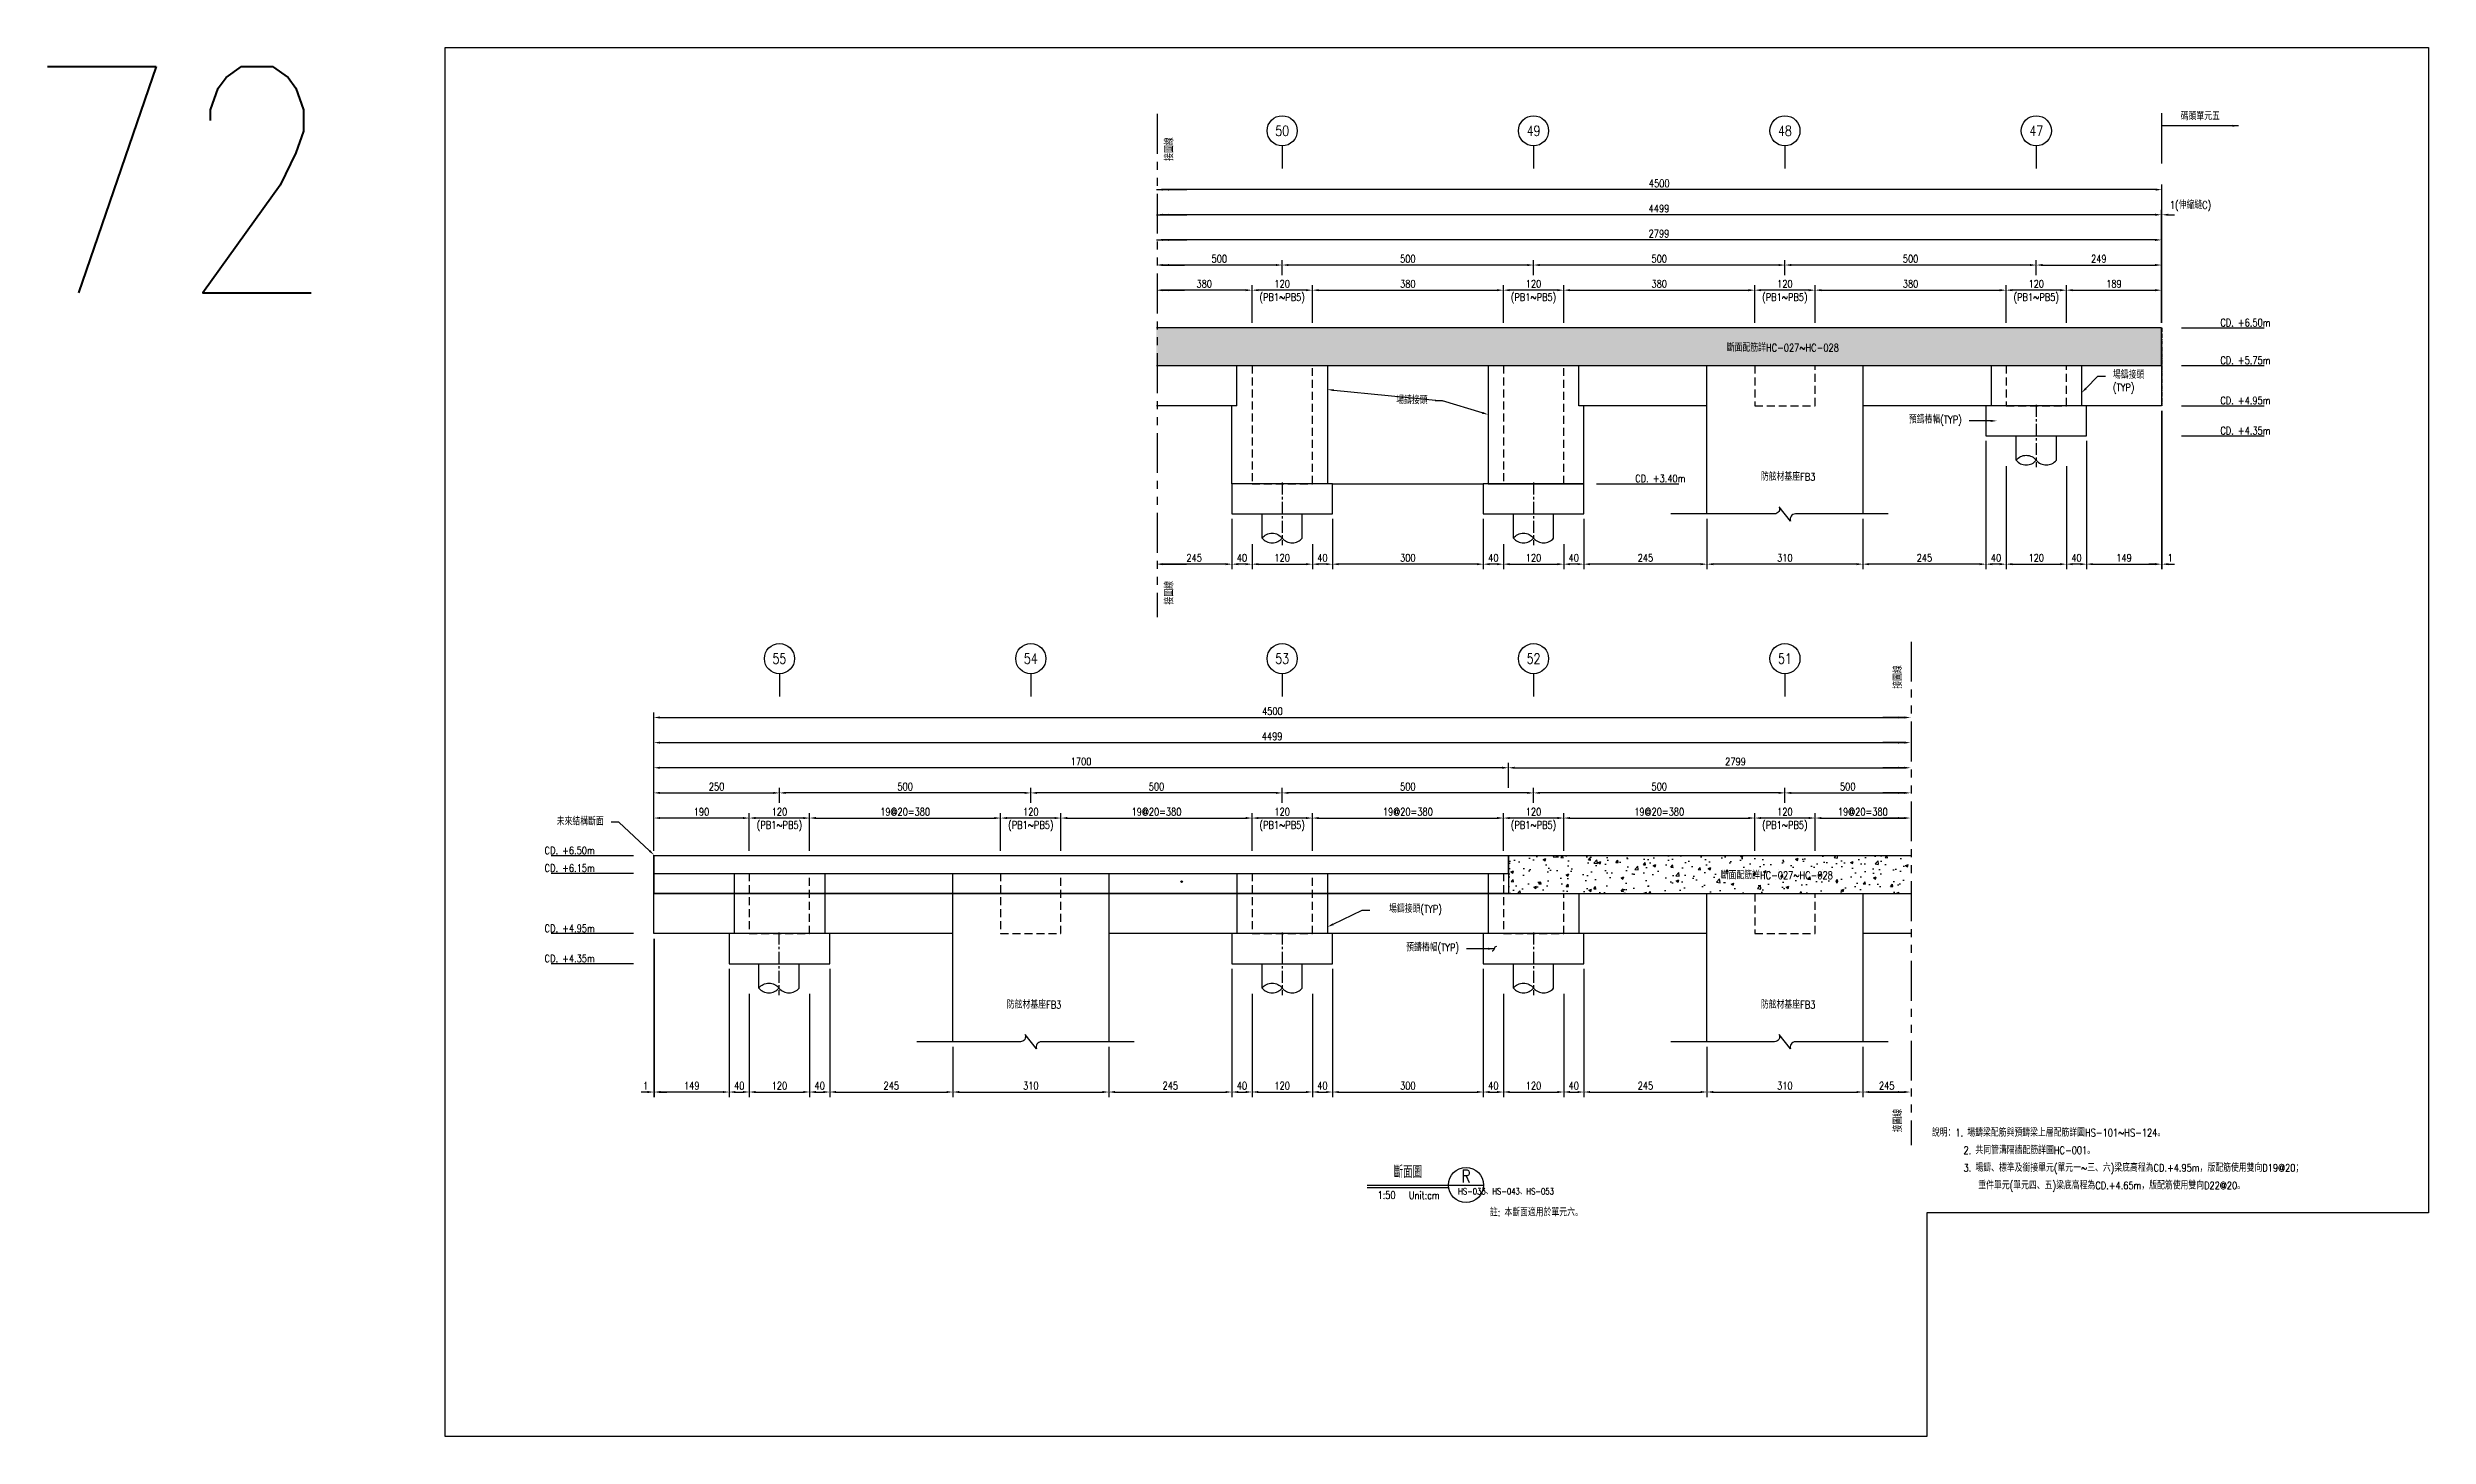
# Model space of a CAD drawing. Extents: x -791 to 13121, y -31587 to 2944.
# Drawn here: x -791 to 3945, y -30387 to -27625 of the extents above; entities that cross this region are included whole.
import ezdxf
from ezdxf import colors
from ezdxf.entities.mleader import LeaderData, LeaderLine
from ezdxf.enums import TextEntityAlignment as Align
from ezdxf.math import Vec2, Vec3

# ---------------------------------------------------------------- set-up
doc = ezdxf.new("R2010")
doc.units = 0
doc.header["$LTSCALE"] = 0.05
for name, pattern in [('CENTER', [50.8, 31.75, -6.35, 6.35, -6.35]), ('DASHED', [19.05, 12.7, -6.35]), ('PHANTOM', [63.5, 31.75, -6.35, 6.35, -6.35, 6.35, -6.35])]:
    doc.linetypes.add(name, pattern=pattern)
doc.layers.get('0').update_dxf_attribs({"linetype": 'CONTINUOUS'})
doc.layers.get('Defpoints').update_dxf_attribs({"linetype": 'CONTINUOUS'})
for name, color, linetype in [('HB_0', 7, 'CONTINUOUS'), ('HB_DIM', 1, 'CONTINUOUS'), ('HB_ReBar', 3, 'CONTINUOUS'), ('HB_SYMBOLS', 7, 'CONTINUOUS'), ('HB_TXT_CTEXT', 2, 'CONTINUOUS'), ('底圖', 7, 'CONTINUOUS')]:
    doc.layers.add(name, color=color, linetype=linetype)
doc.styles.get("Standard").update_dxf_attribs({"font": 'ROMANS.shx', "width": 0.8, "bigfont": 'lchinap.shx'})
doc.dimstyles.new('50cm', dxfattribs={"dimscale": 5, "dimtxt": 3, "dimasz": 2.5, "dimexe": 2, "dimexo": 2, "dimgap": 1, "dimtad": 1, "dimdsep": 46, "dimtxsty": 'Standard', "dimcen": 0, "dimclrt": 2, "dimadec": 0, "dimazin": 0, "dimtfac": 1, "dimtix": 1, "dimtmove": 2, "dimatfit": 3, "dimfxl": 0, "dimtolj": 1, "dimtzin": 0, "dimarcsym": 0})
pattern_1 = [(50, (-1, 0), (54.6554, -4.7817), [5.715, -62.865]), (355, (-1, 0), (-10.573, 57.317), [4.572, -50.2922]), (100.4514, (3.555, -0.4), (44.0824, 52.5353), [4.857, -53.427]), (46.1842, (-1, 15.24), (81.3237, -12.6127), [8.5725, -94.2975]), (96.6356, (5.78, 14.19), (71.2212, 74.2278), [7.2855, -80.1407]), (351.184, (-1, 15.24), (71.2212, 74.228), [6.858, -75.438]), (21, (6.62, 11.43), (45.4843, -30.6796), [5.715, -62.865]), (326, (6.62, 11.43), (18.5406, 55.2564), [4.572, -50.292]), (71.4514, (10.41, 8.873), (64.0249, 24.5768), [4.857, -53.427]), (37.5, (-1, 0), (0.92658, 25.36651), [0, -49.6824, 0, -51.054, 0, -50.4825]), (7.5, (-1, 0), (20.0459, 30.05417), [0, -29.1084, 0, -48.5394, 0, -19.2405]), (327.5, (-17.993, 0), (40.67718, -1.71862), [0, -19.05, 0, -59.436, 0, -78.867]), (317.5, (-25.613, 0), (44.43875, 7.62795), [0, -24.765, 0, -39.4716, 0, -56.007])]

msp = doc.modelspace()

# ---------------------------------------------------------------- texts
at = {"layer": 'HB_0', "color": 2, "linetype": 'Continuous', "width": 0.8}
for s, p in [('1:50', (1872.618, -29907.5)), ('Unit:cm', (1947.672, -29907.5))]:
    msp.add_text(s, height=15, dxfattribs=at).set_placement(p, align=Align.MIDDLE)
msp.add_text('註: 本斷面適用於單元六。', height=15, dxfattribs=at).set_placement((2078.066, -29942.028), align=Align.MIDDLE_LEFT)
at = {"layer": 'HB_0', "color": 2, "insert": (-837.047, -27662.811), "char_height": 450, "attachment_point": 1}
msp.add_mtext_dynamic_manual_height_columns('72', width=707.24433, gutter_width=225, heights=[0], dxfattribs=at)
at = {"layer": 'HB_TXT_CTEXT', "color": 3, "linetype": 'Continuous', "width": 0.8}
msp.add_text('斷面圖', height=25.0001, dxfattribs=at).set_placement((1915, -29860), align=Align.MIDDLE)

# ---------------------------------------------------------------- blocks, each defined once
blk = doc.blocks.new('說明')
at = {"layer": 'HB_0', "color": 2, "width": 0.8}
for s, p in [('說明：1. 場鑄梁配筋與預鑄梁上層配筋詳圖HS-101~HS-124。', (-838, 159.1)), ('2. 共同管溝隔牆配筋詳圖HC-001。', (-775.1, 124.1))]:
    blk.add_text(s, height=15, dxfattribs=at).set_placement(p, align=Align.MIDDLE_LEFT)
at = {"layer": 'HB_0', "color": 2, "linetype": 'Continuous', "width": 0.8}
for s, p in [('3. 場鑄、標準及銜接單元(單元一~三、六)梁底高程為CD.+4.95m，版配筋使用雙向D19@20；', (-775.1, 89.1)), ('重件單元(單元四、五)梁底高程為CD.+4.65m，版配筋使用雙向D22@20。', (-745.8, 54.1))]:
    blk.add_text(s, height=15, dxfattribs=at).set_placement(p, align=Align.MIDDLE_LEFT)
blk = doc.blocks.new('CA')
at = {"layer": 'HB_SYMBOLS', "color": 3, "linetype": 'Continuous'}
blk.add_line((0, 0), (14, 0), dxfattribs=at)
at = {"layer": 'HB_SYMBOLS', "color": 4, "linetype": 'Continuous'}
blk.add_circle((7, 0), 7, dxfattribs=at)
at = {"layer": 'HB_SYMBOLS', "color": 3, "linetype": 'Continuous', "width": 0.8}
blk.add_attdef('A', text='', height=5, dxfattribs=at).set_placement((7, 3.5), align=Align.MIDDLE)
at = {"layer": 'HB_SYMBOLS', "color": 1, "linetype": 'Continuous', "width": 0.8}
blk.add_attdef('HB2002', text='', height=2.5, dxfattribs=at).set_placement((7, -2.5), align=Align.MIDDLE)
blk = doc.blocks.new('_None')
blk = doc.blocks.new('*D1670')
at = {"layer": 'Defpoints', "color": 0}
for p in [(-1, 380), (-2501, 155), (-1, 155)]:
    blk.add_point(p, dxfattribs=at)
at = {"layer": 'HB_DIM', "color": 0, "lineweight": -2}
for p, q in [((-2501, 165), (-2501, 390)), ((-2488.5, 380), (-13.5, 380))]:
    blk.add_line(p, q, dxfattribs=at)
at = {"layer": 'HB_DIM', "color": 0}
for points in [[(-2488.5, 382.1), (-2488.5, 377.9), (-2501, 380)], [(-13.5, 382.1), (-13.5, 377.9), (-1, 380)]]:
    blk.add_solid(points, dxfattribs=at)
at = {"layer": 'HB_DIM', "color": 2, "insert": (-1271, 392.5), "char_height": 15, "attachment_point": 5}
blk.add_mtext('\\A1;4499', dxfattribs=at)
blk = doc.blocks.new('*D1671')
at = {"layer": 'Defpoints', "color": 0}
for p in [(-1, 430), (-2501, 155), (-1, 155)]:
    blk.add_point(p, dxfattribs=at)
at = {"layer": 'HB_DIM', "color": 0, "lineweight": -2}
for p, q in [((-2501, 165), (-2501, 440)), ((-2488.5, 430), (-13.5, 430))]:
    blk.add_line(p, q, dxfattribs=at)
at = {"layer": 'HB_DIM', "color": 0}
for points in [[(-2488.5, 432.1), (-2488.5, 427.9), (-2501, 430)], [(-13.5, 432.1), (-13.5, 427.9), (-1, 430)]]:
    blk.add_solid(points, dxfattribs=at)
at = {"layer": 'HB_DIM', "color": 2, "insert": (-1270.5, 442.5), "char_height": 15, "attachment_point": 5}
blk.add_mtext('\\A1;4500', dxfattribs=at)
blk = doc.blocks.new('gr_t')
at = {"layer": 'HB_SYMBOLS', "color": 4, "linetype": 'Continuous'}
blk.add_line((0, -6), (0, -15), dxfattribs=at)
blk.add_circle((0, 0), 6, dxfattribs=at)
at = {"layer": 'HB_SYMBOLS', "color": 4, "linetype": 'Continuous', "width": 0.8}
blk.add_attdef('A', text='', height=4.5, dxfattribs=at).set_placement((0, 0), align=Align.MIDDLE)
blk = doc.blocks.new('*D1672')
at = {"layer": 'Defpoints', "color": 0}
for p in [(-311, 230), (-691, 155), (-311, 155)]:
    blk.add_point(p, dxfattribs=at)
at = {"layer": 'HB_DIM', "color": 0, "lineweight": -2}
for p, q in [((-691, 165), (-691, 240)), ((-311, 165), (-311, 240)), ((-678.5, 230), (-323.5, 230))]:
    blk.add_line(p, q, dxfattribs=at)
at = {"layer": 'HB_DIM', "color": 0}
for points in [[(-678.5, 232.1), (-678.5, 227.9), (-691, 230)], [(-323.5, 232.1), (-323.5, 227.9), (-311, 230)]]:
    blk.add_solid(points, dxfattribs=at)
at = {"layer": 'HB_DIM', "color": 2, "insert": (-501, 242.5), "char_height": 15, "attachment_point": 5}
blk.add_mtext('\\A1;19@20=380', dxfattribs=at)
blk = doc.blocks.new('*D1673')
at = {"layer": 'Defpoints', "color": 0}
for p in [(-811, 230), (-1191, 155), (-811, 155)]:
    blk.add_point(p, dxfattribs=at)
at = {"layer": 'HB_DIM', "color": 0, "lineweight": -2}
for p, q in [((-1191, 165), (-1191, 240)), ((-811, 165), (-811, 240)), ((-1178.5, 230), (-823.5, 230))]:
    blk.add_line(p, q, dxfattribs=at)
at = {"layer": 'HB_DIM', "color": 0}
for points in [[(-1178.5, 232.1), (-1178.5, 227.9), (-1191, 230)], [(-823.5, 232.1), (-823.5, 227.9), (-811, 230)]]:
    blk.add_solid(points, dxfattribs=at)
at = {"layer": 'HB_DIM', "color": 2, "insert": (-1001, 242.5), "char_height": 15, "attachment_point": 5}
blk.add_mtext('\\A1;19@20=380', dxfattribs=at)
blk = doc.blocks.new('*D1674')
at = {"layer": 'Defpoints', "color": 0}
for p in [(-1311, 230), (-1691, 155), (-1311, 155)]:
    blk.add_point(p, dxfattribs=at)
at = {"layer": 'HB_DIM', "color": 0, "lineweight": -2}
for p, q in [((-1691, 165), (-1691, 240)), ((-1311, 165), (-1311, 240)), ((-1678.5, 230), (-1323.5, 230))]:
    blk.add_line(p, q, dxfattribs=at)
at = {"layer": 'HB_DIM', "color": 0}
for points in [[(-1678.5, 232.1), (-1678.5, 227.9), (-1691, 230)], [(-1323.5, 232.1), (-1323.5, 227.9), (-1311, 230)]]:
    blk.add_solid(points, dxfattribs=at)
at = {"layer": 'HB_DIM', "color": 2, "insert": (-1501, 242.5), "char_height": 15, "attachment_point": 5}
blk.add_mtext('\\A1;19@20=380', dxfattribs=at)
blk = doc.blocks.new('*D1675')
at = {"layer": 'Defpoints', "color": 0}
for p in [(-1811, 230), (-2191, 155), (-1811, 155)]:
    blk.add_point(p, dxfattribs=at)
at = {"layer": 'HB_DIM', "color": 0, "lineweight": -2}
for p, q in [((-2191, 165), (-2191, 240)), ((-1811, 165), (-1811, 240)), ((-2178.5, 230), (-1823.5, 230))]:
    blk.add_line(p, q, dxfattribs=at)
at = {"layer": 'HB_DIM', "color": 0}
for points in [[(-2178.5, 232.1), (-2178.5, 227.9), (-2191, 230)], [(-1823.5, 232.1), (-1823.5, 227.9), (-1811, 230)]]:
    blk.add_solid(points, dxfattribs=at)
at = {"layer": 'HB_DIM', "color": 2, "insert": (-2001, 242.5), "char_height": 15, "attachment_point": 5}
blk.add_mtext('\\A1;19@20=380', dxfattribs=at)
blk = doc.blocks.new('*D1676')
at = {"layer": 'Defpoints', "color": 0}
for p in [(-2501, 230), (-2501, 155), (-2311, 155)]:
    blk.add_point(p, dxfattribs=at)
at = {"layer": 'HB_DIM', "color": 0, "lineweight": -2}
for p, q in [((-2501, 165), (-2501, 240)), ((-2311, 165), (-2311, 240)), ((-2323.5, 230), (-2488.5, 230))]:
    blk.add_line(p, q, dxfattribs=at)
at = {"layer": 'HB_DIM', "color": 0}
for points in [[(-2488.5, 232.1), (-2488.5, 227.9), (-2501, 230)], [(-2323.5, 232.1), (-2323.5, 227.9), (-2311, 230)]]:
    blk.add_solid(points, dxfattribs=at)
at = {"layer": 'HB_DIM', "color": 2, "insert": (-2406, 242.5), "char_height": 15, "attachment_point": 5}
blk.add_mtext('\\A1;190', dxfattribs=at)
blk = doc.blocks.new('預鑄樁帽2x2')
at = {"layer": 'HB_0'}
blk.add_lwpolyline([(-100, 0), (100, 0), (100, 60), (-100, 60)], close=True, dxfattribs=at)
blk = doc.blocks.new('*D1677')
at = {"layer": 'Defpoints', "color": 0}
for p in [(-2351, -60), (-2311, -155), (-2311, -315)]:
    blk.add_point(p, dxfattribs=at)
at = {"layer": 'HB_DIM', "color": 0, "lineweight": -2}
for p, q in [((-2351, -70), (-2351, -325)), ((-2311, -165), (-2311, -325)), ((-2338.5, -315), (-2323.5, -315))]:
    blk.add_line(p, q, dxfattribs=at)
at = {"layer": 'HB_DIM', "color": 0}
for points in [[(-2338.5, -312.9), (-2338.5, -317.1), (-2351, -315)], [(-2323.5, -312.9), (-2323.5, -317.1), (-2311, -315)]]:
    blk.add_solid(points, dxfattribs=at)
at = {"layer": 'HB_DIM', "color": 2, "insert": (-2331, -302.5), "char_height": 15, "attachment_point": 5}
blk.add_mtext('\\A1;40', dxfattribs=at)
blk = doc.blocks.new('*D1678')
at = {"layer": 'Defpoints', "color": 0}
for p in [(-2500, 0), (-2351, -60), (-2500, -315)]:
    blk.add_point(p, dxfattribs=at)
at = {"layer": 'HB_DIM', "color": 0, "lineweight": -2}
for p, q in [((-2500, -10), (-2500, -325)), ((-2351, -70), (-2351, -325)), ((-2363.5, -315), (-2487.5, -315))]:
    blk.add_line(p, q, dxfattribs=at)
at = {"layer": 'HB_DIM', "color": 0}
for points in [[(-2487.5, -312.9), (-2487.5, -317.1), (-2500, -315)], [(-2363.5, -312.9), (-2363.5, -317.1), (-2351, -315)]]:
    blk.add_solid(points, dxfattribs=at)
at = {"layer": 'HB_DIM', "color": 2, "insert": (-2425.5, -302.5), "char_height": 15, "attachment_point": 5}
blk.add_mtext('\\A1;149', dxfattribs=at)
blk = doc.blocks.new('*D1679')
at = {"layer": 'Defpoints', "color": 0}
for p in [(-2501, 0), (-2500, 0), (-2501, -315)]:
    blk.add_point(p, dxfattribs=at)
at = {"layer": 'HB_DIM', "color": 0, "lineweight": -2}
for p, q in [((-2501, -10), (-2501, -325)), ((-2500, -10), (-2500, -325)), ((-2513.5, -315), (-2526, -315)), ((-2500, -315), (-2501, -315)), ((-2487.5, -315), (-2475, -315))]:
    blk.add_line(p, q, dxfattribs=at)
at = {"layer": 'HB_DIM', "color": 0}
for points in [[(-2513.5, -312.9), (-2513.5, -317.1), (-2501, -315)], [(-2487.5, -312.9), (-2487.5, -317.1), (-2500, -315)]]:
    blk.add_solid(points, dxfattribs=at)
at = {"layer": 'HB_DIM', "color": 2, "insert": (-2517.2, -302.5), "char_height": 15, "attachment_point": 5}
blk.add_mtext('\\A1;1', dxfattribs=at)
blk = doc.blocks.new('*D1641')
at = {"layer": 'Defpoints', "color": 0}
for p in [(-1, 230), (-1, 230), (-191, 155)]:
    blk.add_point(p, dxfattribs=at)
at = {"layer": 'HB_DIM', "color": 0, "lineweight": -2}
for p, q in [((-191, 165), (-191, 240)), ((-178.5, 230), (-13.5, 230))]:
    blk.add_line(p, q, dxfattribs=at)
at = {"layer": 'HB_DIM', "color": 0}
for points in [[(-178.5, 232.1), (-178.5, 227.9), (-191, 230)], [(-13.5, 232.1), (-13.5, 227.9), (-1, 230)]]:
    blk.add_solid(points, dxfattribs=at)
at = {"layer": 'HB_DIM', "color": 2, "insert": (-96, 242.5), "char_height": 15, "attachment_point": 5}
blk.add_mtext('\\A1;19@20=380', dxfattribs=at)
blk = doc.blocks.new('ReBarPoint')
at = {"layer": 'HB_0'}
h = blk.add_hatch(color=0, dxfattribs=at)
h.dxf.hatch_style = 1
edge = h.paths.add_edge_path()
edge.add_arc((0, 0), 1.5, 0, 360)
at = {"layer": 'HB_ReBar', "color": 0}
blk.add_circle((0, 0), 1.5, dxfattribs=at)
blk = doc.blocks.new('*D1642')
at = {"layer": 'Defpoints', "color": 0}
for p in [(-1, 330), (-801, 280), (-1, 105)]:
    blk.add_point(p, dxfattribs=at)
at = {"layer": 'HB_DIM', "color": 0, "lineweight": -2}
for p, q in [((-801, 290), (-801, 340)), ((-788.5, 330), (-13.5, 330))]:
    blk.add_line(p, q, dxfattribs=at)
at = {"layer": 'HB_DIM', "color": 0}
for points in [[(-788.5, 332.1), (-788.5, 327.9), (-801, 330)], [(-13.5, 332.1), (-13.5, 327.9), (-1, 330)]]:
    blk.add_solid(points, dxfattribs=at)
at = {"layer": 'HB_DIM', "color": 2, "insert": (-349.2, 342.5), "char_height": 15, "attachment_point": 5}
blk.add_mtext('\\A1;2799', dxfattribs=at)
blk = doc.blocks.new('*D1643')
at = {"layer": 'Defpoints', "color": 0}
for p in [(-2501, 330), (-2501, 280), (-801, 280)]:
    blk.add_point(p, dxfattribs=at)
at = {"layer": 'HB_DIM', "color": 0, "lineweight": -2}
for p, q in [((-2501, 290), (-2501, 340)), ((-801, 290), (-801, 340)), ((-813.5, 330), (-2488.5, 330))]:
    blk.add_line(p, q, dxfattribs=at)
at = {"layer": 'HB_DIM', "color": 0}
for points in [[(-2488.5, 332.1), (-2488.5, 327.9), (-2501, 330)], [(-813.5, 332.1), (-813.5, 327.9), (-801, 330)]]:
    blk.add_solid(points, dxfattribs=at)
at = {"layer": 'HB_DIM', "color": 2, "insert": (-1651, 342.5), "char_height": 15, "attachment_point": 5}
blk.add_mtext('\\A1;1700', dxfattribs=at)
blk = doc.blocks.new('*D1644')
at = {"layer": 'Defpoints', "color": 0}
for p in [(-2311, -110), (-2191, -110), (-2191, -315)]:
    blk.add_point(p, dxfattribs=at)
at = {"layer": 'HB_DIM', "color": 0, "lineweight": -2}
for p, q in [((-2311, -120), (-2311, -325)), ((-2191, -120), (-2191, -325)), ((-2298.5, -315), (-2203.5, -315))]:
    blk.add_line(p, q, dxfattribs=at)
at = {"layer": 'HB_DIM', "color": 0}
for points in [[(-2298.5, -312.9), (-2298.5, -317.1), (-2311, -315)], [(-2203.5, -312.9), (-2203.5, -317.1), (-2191, -315)]]:
    blk.add_solid(points, dxfattribs=at)
at = {"layer": 'HB_DIM', "color": 2, "insert": (-2251, -302.5), "char_height": 15, "attachment_point": 5}
blk.add_mtext('\\A1;120', dxfattribs=at)
blk = doc.blocks.new('*D1645')
at = {"layer": 'Defpoints', "color": 0}
for p in [(-2151, -60), (-2191, -110), (-2151, -315)]:
    blk.add_point(p, dxfattribs=at)
at = {"layer": 'HB_DIM', "color": 0, "lineweight": -2}
for p, q in [((-2151, -70), (-2151, -325)), ((-2191, -120), (-2191, -325)), ((-2178.5, -315), (-2163.5, -315))]:
    blk.add_line(p, q, dxfattribs=at)
at = {"layer": 'HB_DIM', "color": 0}
for points in [[(-2178.5, -312.9), (-2178.5, -317.1), (-2191, -315)], [(-2163.5, -312.9), (-2163.5, -317.1), (-2151, -315)]]:
    blk.add_solid(points, dxfattribs=at)
at = {"layer": 'HB_DIM', "color": 2, "insert": (-2171, -302.5), "char_height": 15, "attachment_point": 5}
blk.add_mtext('\\A1;40', dxfattribs=at)
blk = doc.blocks.new('*D1646')
at = {"layer": 'Defpoints', "color": 0}
for p in [(-2151, -60), (-1906, -215), (-1906, -315)]:
    blk.add_point(p, dxfattribs=at)
at = {"layer": 'HB_DIM', "color": 0, "lineweight": -2}
for p, q in [((-2151, -70), (-2151, -325)), ((-1906, -225), (-1906, -325)), ((-2138.5, -315), (-1918.5, -315))]:
    blk.add_line(p, q, dxfattribs=at)
at = {"layer": 'HB_DIM', "color": 0}
for points in [[(-2138.5, -312.9), (-2138.5, -317.1), (-2151, -315)], [(-1918.5, -312.9), (-1918.5, -317.1), (-1906, -315)]]:
    blk.add_solid(points, dxfattribs=at)
at = {"layer": 'HB_DIM', "color": 2, "insert": (-2028.5, -302.5), "char_height": 15, "attachment_point": 5}
blk.add_mtext('\\A1;245', dxfattribs=at)
blk = doc.blocks.new('*D1647')
at = {"layer": 'Defpoints', "color": 0}
for p in [(-1906, -215), (-1596, -215), (-1596, -315)]:
    blk.add_point(p, dxfattribs=at)
at = {"layer": 'HB_DIM', "color": 0, "lineweight": -2}
for p, q in [((-1906, -225), (-1906, -325)), ((-1596, -225), (-1596, -325)), ((-1893.5, -315), (-1608.5, -315))]:
    blk.add_line(p, q, dxfattribs=at)
at = {"layer": 'HB_DIM', "color": 0}
for points in [[(-1893.5, -312.9), (-1893.5, -317.1), (-1906, -315)], [(-1608.5, -312.9), (-1608.5, -317.1), (-1596, -315)]]:
    blk.add_solid(points, dxfattribs=at)
at = {"layer": 'HB_DIM', "color": 2, "insert": (-1751, -302.5), "char_height": 15, "attachment_point": 5}
blk.add_mtext('\\A1;310', dxfattribs=at)
blk = doc.blocks.new('*D1648')
at = {"layer": 'Defpoints', "color": 0}
for p in [(-1351, -60), (-1596, -215), (-1351, -315)]:
    blk.add_point(p, dxfattribs=at)
at = {"layer": 'HB_DIM', "color": 0, "lineweight": -2}
for p, q in [((-1351, -70), (-1351, -325)), ((-1596, -225), (-1596, -325)), ((-1583.5, -315), (-1363.5, -315))]:
    blk.add_line(p, q, dxfattribs=at)
at = {"layer": 'HB_DIM', "color": 0}
for points in [[(-1583.5, -312.9), (-1583.5, -317.1), (-1596, -315)], [(-1363.5, -312.9), (-1363.5, -317.1), (-1351, -315)]]:
    blk.add_solid(points, dxfattribs=at)
at = {"layer": 'HB_DIM', "color": 2, "insert": (-1473.5, -302.5), "char_height": 15, "attachment_point": 5}
blk.add_mtext('\\A1;245', dxfattribs=at)
blk = doc.blocks.new('*D1649')
at = {"layer": 'Defpoints', "color": 0}
for p in [(-1351, -60), (-1311, -110), (-1311, -315)]:
    blk.add_point(p, dxfattribs=at)
at = {"layer": 'HB_DIM', "color": 0, "lineweight": -2}
for p, q in [((-1351, -70), (-1351, -325)), ((-1311, -120), (-1311, -325)), ((-1338.5, -315), (-1323.5, -315))]:
    blk.add_line(p, q, dxfattribs=at)
at = {"layer": 'HB_DIM', "color": 0}
for points in [[(-1338.5, -312.9), (-1338.5, -317.1), (-1351, -315)], [(-1323.5, -312.9), (-1323.5, -317.1), (-1311, -315)]]:
    blk.add_solid(points, dxfattribs=at)
at = {"layer": 'HB_DIM', "color": 2, "insert": (-1331, -302.5), "char_height": 15, "attachment_point": 5}
blk.add_mtext('\\A1;40', dxfattribs=at)
blk = doc.blocks.new('*D1650')
at = {"layer": 'Defpoints', "color": 0}
for p in [(-1311, -110), (-1191, -110), (-1191, -315)]:
    blk.add_point(p, dxfattribs=at)
at = {"layer": 'HB_DIM', "color": 0, "lineweight": -2}
for p, q in [((-1311, -120), (-1311, -325)), ((-1191, -120), (-1191, -325)), ((-1298.5, -315), (-1203.5, -315))]:
    blk.add_line(p, q, dxfattribs=at)
at = {"layer": 'HB_DIM', "color": 0}
for points in [[(-1298.5, -312.9), (-1298.5, -317.1), (-1311, -315)], [(-1203.5, -312.9), (-1203.5, -317.1), (-1191, -315)]]:
    blk.add_solid(points, dxfattribs=at)
at = {"layer": 'HB_DIM', "color": 2, "insert": (-1251, -302.5), "char_height": 15, "attachment_point": 5}
blk.add_mtext('\\A1;120', dxfattribs=at)
blk = doc.blocks.new('*D1651')
at = {"layer": 'Defpoints', "color": 0}
for p in [(-1151, -60), (-1191, -110), (-1151, -315)]:
    blk.add_point(p, dxfattribs=at)
at = {"layer": 'HB_DIM', "color": 0, "lineweight": -2}
for p, q in [((-1151, -70), (-1151, -325)), ((-1191, -120), (-1191, -325)), ((-1178.5, -315), (-1163.5, -315))]:
    blk.add_line(p, q, dxfattribs=at)
at = {"layer": 'HB_DIM', "color": 0}
for points in [[(-1178.5, -312.9), (-1178.5, -317.1), (-1191, -315)], [(-1163.5, -312.9), (-1163.5, -317.1), (-1151, -315)]]:
    blk.add_solid(points, dxfattribs=at)
at = {"layer": 'HB_DIM', "color": 2, "insert": (-1171, -302.5), "char_height": 15, "attachment_point": 5}
blk.add_mtext('\\A1;40', dxfattribs=at)
blk = doc.blocks.new('*D1652')
at = {"layer": 'Defpoints', "color": 0}
for p in [(-1151, -60), (-851, -60), (-851, -315)]:
    blk.add_point(p, dxfattribs=at)
at = {"layer": 'HB_DIM', "color": 0, "lineweight": -2}
for p, q in [((-1151, -70), (-1151, -325)), ((-851, -70), (-851, -325)), ((-1138.5, -315), (-863.5, -315))]:
    blk.add_line(p, q, dxfattribs=at)
at = {"layer": 'HB_DIM', "color": 0}
for points in [[(-1138.5, -312.9), (-1138.5, -317.1), (-1151, -315)], [(-863.5, -312.9), (-863.5, -317.1), (-851, -315)]]:
    blk.add_solid(points, dxfattribs=at)
at = {"layer": 'HB_DIM', "color": 2, "insert": (-1001, -302.5), "char_height": 15, "attachment_point": 5}
blk.add_mtext('\\A1;300', dxfattribs=at)
blk = doc.blocks.new('*D1653')
at = {"layer": 'Defpoints', "color": 0}
for p in [(-851, -60), (-811, -110), (-811, -315)]:
    blk.add_point(p, dxfattribs=at)
at = {"layer": 'HB_DIM', "color": 0, "lineweight": -2}
for p, q in [((-851, -70), (-851, -325)), ((-811, -120), (-811, -325)), ((-838.5, -315), (-823.5, -315))]:
    blk.add_line(p, q, dxfattribs=at)
at = {"layer": 'HB_DIM', "color": 0}
for points in [[(-838.5, -312.9), (-838.5, -317.1), (-851, -315)], [(-823.5, -312.9), (-823.5, -317.1), (-811, -315)]]:
    blk.add_solid(points, dxfattribs=at)
at = {"layer": 'HB_DIM', "color": 2, "insert": (-831, -302.5), "char_height": 15, "attachment_point": 5}
blk.add_mtext('\\A1;40', dxfattribs=at)
blk = doc.blocks.new('*D1654')
at = {"layer": 'Defpoints', "color": 0}
for p in [(-811, -110), (-691, -110), (-691, -315)]:
    blk.add_point(p, dxfattribs=at)
at = {"layer": 'HB_DIM', "color": 0, "lineweight": -2}
for p, q in [((-811, -120), (-811, -325)), ((-691, -120), (-691, -325)), ((-798.5, -315), (-703.5, -315))]:
    blk.add_line(p, q, dxfattribs=at)
at = {"layer": 'HB_DIM', "color": 0}
for points in [[(-798.5, -312.9), (-798.5, -317.1), (-811, -315)], [(-703.5, -312.9), (-703.5, -317.1), (-691, -315)]]:
    blk.add_solid(points, dxfattribs=at)
at = {"layer": 'HB_DIM', "color": 2, "insert": (-751, -302.5), "char_height": 15, "attachment_point": 5}
blk.add_mtext('\\A1;120', dxfattribs=at)
blk = doc.blocks.new('*D1655')
at = {"layer": 'Defpoints', "color": 0}
for p in [(-651, -60), (-691, -110), (-651, -315)]:
    blk.add_point(p, dxfattribs=at)
at = {"layer": 'HB_DIM', "color": 0, "lineweight": -2}
for p, q in [((-651, -70), (-651, -325)), ((-691, -120), (-691, -325)), ((-678.5, -315), (-663.5, -315))]:
    blk.add_line(p, q, dxfattribs=at)
at = {"layer": 'HB_DIM', "color": 0}
for points in [[(-678.5, -312.9), (-678.5, -317.1), (-691, -315)], [(-663.5, -312.9), (-663.5, -317.1), (-651, -315)]]:
    blk.add_solid(points, dxfattribs=at)
at = {"layer": 'HB_DIM', "color": 2, "insert": (-671, -302.5), "char_height": 15, "attachment_point": 5}
blk.add_mtext('\\A1;40', dxfattribs=at)
blk = doc.blocks.new('*D1656')
at = {"layer": 'Defpoints', "color": 0}
for p in [(-651, -60), (-406, -215), (-406, -315)]:
    blk.add_point(p, dxfattribs=at)
at = {"layer": 'HB_DIM', "color": 0, "lineweight": -2}
for p, q in [((-651, -70), (-651, -325)), ((-406, -225), (-406, -325)), ((-638.5, -315), (-418.5, -315))]:
    blk.add_line(p, q, dxfattribs=at)
at = {"layer": 'HB_DIM', "color": 0}
for points in [[(-638.5, -312.9), (-638.5, -317.1), (-651, -315)], [(-418.5, -312.9), (-418.5, -317.1), (-406, -315)]]:
    blk.add_solid(points, dxfattribs=at)
at = {"layer": 'HB_DIM', "color": 2, "insert": (-528.5, -302.5), "char_height": 15, "attachment_point": 5}
blk.add_mtext('\\A1;245', dxfattribs=at)
blk = doc.blocks.new('*D1657')
at = {"layer": 'Defpoints', "color": 0}
for p in [(-406, -215), (-96, -215), (-96, -315)]:
    blk.add_point(p, dxfattribs=at)
at = {"layer": 'HB_DIM', "color": 0, "lineweight": -2}
for p, q in [((-406, -225), (-406, -325)), ((-96, -225), (-96, -325)), ((-393.5, -315), (-108.5, -315))]:
    blk.add_line(p, q, dxfattribs=at)
at = {"layer": 'HB_DIM', "color": 0}
for points in [[(-393.5, -312.9), (-393.5, -317.1), (-406, -315)], [(-108.5, -312.9), (-108.5, -317.1), (-96, -315)]]:
    blk.add_solid(points, dxfattribs=at)
at = {"layer": 'HB_DIM', "color": 2, "insert": (-251, -302.5), "char_height": 15, "attachment_point": 5}
blk.add_mtext('\\A1;310', dxfattribs=at)
blk = doc.blocks.new('*D1658')
at = {"layer": 'Defpoints', "color": 0}
for p in [(-96, -215), (-1, -215), (-1, -315)]:
    blk.add_point(p, dxfattribs=at)
at = {"layer": 'HB_DIM', "color": 0, "lineweight": -2}
for p, q in [((-96, -225), (-96, -325)), ((-83.5, -315), (-13.5, -315))]:
    blk.add_line(p, q, dxfattribs=at)
at = {"layer": 'HB_DIM', "color": 0}
for points in [[(-83.5, -312.9), (-83.5, -317.1), (-96, -315)], [(-13.5, -312.9), (-13.5, -317.1), (-1, -315)]]:
    blk.add_solid(points, dxfattribs=at)
at = {"layer": 'HB_DIM', "color": 2, "insert": (-48.5, -302.5), "char_height": 15, "attachment_point": 5}
blk.add_mtext('\\A1;245', dxfattribs=at)
blk = doc.blocks.new('*D1659')
at = {"layer": 'Defpoints', "color": 0}
for p in [(-2251, 280), (-2251, 250), (-2501, 155)]:
    blk.add_point(p, dxfattribs=at)
at = {"layer": 'HB_DIM', "color": 0, "lineweight": -2}
for p, q in [((-2501, 165), (-2501, 290)), ((-2251, 260), (-2251, 290)), ((-2488.5, 280), (-2263.5, 280))]:
    blk.add_line(p, q, dxfattribs=at)
at = {"layer": 'HB_DIM', "color": 0}
for points in [[(-2488.5, 282.1), (-2488.5, 277.9), (-2501, 280)], [(-2263.5, 282.1), (-2263.5, 277.9), (-2251, 280)]]:
    blk.add_solid(points, dxfattribs=at)
at = {"layer": 'HB_DIM', "color": 2, "insert": (-2376, 292.5), "char_height": 15, "attachment_point": 5}
blk.add_mtext('\\A1;250', dxfattribs=at)
blk = doc.blocks.new('*D1660')
at = {"layer": 'Defpoints', "color": 0}
for p in [(-751, 280), (-751, 250), (-251, 250)]:
    blk.add_point(p, dxfattribs=at)
at = {"layer": 'HB_DIM', "color": 0, "lineweight": -2}
for p, q in [((-751, 260), (-751, 290)), ((-251, 260), (-251, 290)), ((-263.5, 280), (-738.5, 280))]:
    blk.add_line(p, q, dxfattribs=at)
at = {"layer": 'HB_DIM', "color": 0}
for points in [[(-738.5, 282.1), (-738.5, 277.9), (-751, 280)], [(-263.5, 282.1), (-263.5, 277.9), (-251, 280)]]:
    blk.add_solid(points, dxfattribs=at)
at = {"layer": 'HB_DIM', "color": 2, "insert": (-501, 292.5), "char_height": 15, "attachment_point": 5}
blk.add_mtext('\\A1;500', dxfattribs=at)
blk = doc.blocks.new('*D1661')
at = {"layer": 'Defpoints', "color": 0}
for p in [(-1251, 280), (-1251, 250), (-751, 250)]:
    blk.add_point(p, dxfattribs=at)
at = {"layer": 'HB_DIM', "color": 0, "lineweight": -2}
for p, q in [((-1251, 260), (-1251, 290)), ((-751, 260), (-751, 290)), ((-763.5, 280), (-1238.5, 280))]:
    blk.add_line(p, q, dxfattribs=at)
at = {"layer": 'HB_DIM', "color": 0}
for points in [[(-1238.5, 282.1), (-1238.5, 277.9), (-1251, 280)], [(-763.5, 282.1), (-763.5, 277.9), (-751, 280)]]:
    blk.add_solid(points, dxfattribs=at)
at = {"layer": 'HB_DIM', "color": 2, "insert": (-1001, 292.5), "char_height": 15, "attachment_point": 5}
blk.add_mtext('\\A1;500', dxfattribs=at)
blk = doc.blocks.new('*D1662')
at = {"layer": 'Defpoints', "color": 0}
for p in [(-1751, 280), (-1751, 250), (-1251, 250)]:
    blk.add_point(p, dxfattribs=at)
at = {"layer": 'HB_DIM', "color": 0, "lineweight": -2}
for p, q in [((-1751, 260), (-1751, 290)), ((-1251, 260), (-1251, 290)), ((-1263.5, 280), (-1738.5, 280))]:
    blk.add_line(p, q, dxfattribs=at)
at = {"layer": 'HB_DIM', "color": 0}
for points in [[(-1738.5, 282.1), (-1738.5, 277.9), (-1751, 280)], [(-1263.5, 282.1), (-1263.5, 277.9), (-1251, 280)]]:
    blk.add_solid(points, dxfattribs=at)
at = {"layer": 'HB_DIM', "color": 2, "insert": (-1501, 292.5), "char_height": 15, "attachment_point": 5}
blk.add_mtext('\\A1;500', dxfattribs=at)
blk = doc.blocks.new('*D1663')
at = {"layer": 'Defpoints', "color": 0}
for p in [(-2251, 280), (-2251, 250), (-1751, 250)]:
    blk.add_point(p, dxfattribs=at)
at = {"layer": 'HB_DIM', "color": 0, "lineweight": -2}
for p, q in [((-2251, 260), (-2251, 290)), ((-1751, 260), (-1751, 290)), ((-1763.5, 280), (-2238.5, 280))]:
    blk.add_line(p, q, dxfattribs=at)
at = {"layer": 'HB_DIM', "color": 0}
for points in [[(-2238.5, 282.1), (-2238.5, 277.9), (-2251, 280)], [(-1763.5, 282.1), (-1763.5, 277.9), (-1751, 280)]]:
    blk.add_solid(points, dxfattribs=at)
at = {"layer": 'HB_DIM', "color": 2, "insert": (-2001, 292.5), "char_height": 15, "attachment_point": 5}
blk.add_mtext('\\A1;500', dxfattribs=at)
blk = doc.blocks.new('*D1664')
at = {"layer": 'Defpoints', "color": 0}
for p in [(-251, 250), (-1, 280), (-1, 280)]:
    blk.add_point(p, dxfattribs=at)
at = {"layer": 'HB_DIM', "color": 0, "lineweight": -2}
for p, q in [((-251, 260), (-251, 290)), ((-238.5, 280), (-13.5, 280))]:
    blk.add_line(p, q, dxfattribs=at)
at = {"layer": 'HB_DIM', "color": 0}
for points in [[(-238.5, 282.1), (-238.5, 277.9), (-251, 280)], [(-13.5, 282.1), (-13.5, 277.9), (-1, 280)]]:
    blk.add_solid(points, dxfattribs=at)
at = {"layer": 'HB_DIM', "color": 2, "insert": (-126, 292.5), "char_height": 15, "attachment_point": 5}
blk.add_mtext('\\A1;500', dxfattribs=at)
blk = doc.blocks.new('*D1665')
at = {"layer": 'Defpoints', "color": 0}
for p in [(-2311, 230), (-2311, 155), (-2191, 155)]:
    blk.add_point(p, dxfattribs=at)
at = {"layer": 'HB_DIM', "color": 0, "lineweight": -2}
for p, q in [((-2311, 165), (-2311, 240)), ((-2191, 165), (-2191, 240)), ((-2203.5, 230), (-2298.5, 230))]:
    blk.add_line(p, q, dxfattribs=at)
at = {"layer": 'HB_DIM', "color": 0}
for points in [[(-2298.5, 232.1), (-2298.5, 227.9), (-2311, 230)], [(-2203.5, 232.1), (-2203.5, 227.9), (-2191, 230)]]:
    blk.add_solid(points, dxfattribs=at)
at = {"layer": 'HB_DIM', "color": 2, "char_height": 15, "attachment_point": 5}
for s, insert in [('\\A1;120', (-2251, 242.5)), ('\\A1;(PB1~PB5)', (-2251, 213.6))]:
    blk.add_mtext(s, dxfattribs=dict(at, insert=insert))
blk = doc.blocks.new('*D1666')
at = {"layer": 'Defpoints', "color": 0}
for p in [(-1811, 230), (-1811, 155), (-1691, 155)]:
    blk.add_point(p, dxfattribs=at)
at = {"layer": 'HB_DIM', "color": 0, "lineweight": -2}
for p, q in [((-1811, 165), (-1811, 240)), ((-1691, 165), (-1691, 240)), ((-1703.5, 230), (-1798.5, 230))]:
    blk.add_line(p, q, dxfattribs=at)
at = {"layer": 'HB_DIM', "color": 0}
for points in [[(-1798.5, 232.1), (-1798.5, 227.9), (-1811, 230)], [(-1703.5, 232.1), (-1703.5, 227.9), (-1691, 230)]]:
    blk.add_solid(points, dxfattribs=at)
at = {"layer": 'HB_DIM', "color": 2, "char_height": 15, "attachment_point": 5}
for s, insert in [('\\A1;120', (-1751, 242.5)), ('\\A1;(PB1~PB5)', (-1751, 213.6))]:
    blk.add_mtext(s, dxfattribs=dict(at, insert=insert))
blk = doc.blocks.new('*D1667')
at = {"layer": 'Defpoints', "color": 0}
for p in [(-1311, 230), (-1311, 155), (-1191, 155)]:
    blk.add_point(p, dxfattribs=at)
at = {"layer": 'HB_DIM', "color": 0, "lineweight": -2}
for p, q in [((-1311, 165), (-1311, 240)), ((-1191, 165), (-1191, 240)), ((-1203.5, 230), (-1298.5, 230))]:
    blk.add_line(p, q, dxfattribs=at)
at = {"layer": 'HB_DIM', "color": 0}
for points in [[(-1298.5, 232.1), (-1298.5, 227.9), (-1311, 230)], [(-1203.5, 232.1), (-1203.5, 227.9), (-1191, 230)]]:
    blk.add_solid(points, dxfattribs=at)
at = {"layer": 'HB_DIM', "color": 2, "char_height": 15, "attachment_point": 5}
for s, insert in [('\\A1;120', (-1251, 242.5)), ('\\A1;(PB1~PB5)', (-1251, 213.6))]:
    blk.add_mtext(s, dxfattribs=dict(at, insert=insert))
blk = doc.blocks.new('*D1668')
at = {"layer": 'Defpoints', "color": 0}
for p in [(-811, 230), (-811, 155), (-691, 155)]:
    blk.add_point(p, dxfattribs=at)
at = {"layer": 'HB_DIM', "color": 0, "lineweight": -2}
for p, q in [((-811, 165), (-811, 240)), ((-691, 165), (-691, 240)), ((-703.5, 230), (-798.5, 230))]:
    blk.add_line(p, q, dxfattribs=at)
at = {"layer": 'HB_DIM', "color": 0}
for points in [[(-798.5, 232.1), (-798.5, 227.9), (-811, 230)], [(-703.5, 232.1), (-703.5, 227.9), (-691, 230)]]:
    blk.add_solid(points, dxfattribs=at)
at = {"layer": 'HB_DIM', "color": 2, "char_height": 15, "attachment_point": 5}
for s, insert in [('\\A1;120', (-751, 242.5)), ('\\A1;(PB1~PB5)', (-751, 213.6))]:
    blk.add_mtext(s, dxfattribs=dict(at, insert=insert))
blk = doc.blocks.new('*D1669')
at = {"layer": 'Defpoints', "color": 0}
for p in [(-311, 230), (-311, 155), (-191, 155)]:
    blk.add_point(p, dxfattribs=at)
at = {"layer": 'HB_DIM', "color": 0, "lineweight": -2}
for p, q in [((-311, 165), (-311, 240)), ((-191, 165), (-191, 240)), ((-203.5, 230), (-298.5, 230))]:
    blk.add_line(p, q, dxfattribs=at)
at = {"layer": 'HB_DIM', "color": 0}
for points in [[(-298.5, 232.1), (-298.5, 227.9), (-311, 230)], [(-203.5, 232.1), (-203.5, 227.9), (-191, 230)]]:
    blk.add_solid(points, dxfattribs=at)
at = {"layer": 'HB_DIM', "color": 2, "char_height": 15, "attachment_point": 5}
for s, insert in [('\\A1;120', (-251, 242.5)), ('\\A1;(PB1~PB5)', (-251, 213.6))]:
    blk.add_mtext(s, dxfattribs=dict(at, insert=insert))
blk = doc.blocks.new('80cm直樁')
at = {"layer": 'HB_0', "linetype": 'Continuous'}
for p, q in [((-40, -48.1), (-40, 0)), ((40, -48.1), (40, 0))]:
    blk.add_line(p, q, dxfattribs=at)
for points in [[(-40, -48.1, -0.48), (0, -48.1, 0.48), (40, -48.1, 0.48)], [(-40, -48.1, 0.48), (0, -48.1, 0.48)]]:
    blk.add_lwpolyline(points, format="xyb", dxfattribs=at)
at = {"layer": 'HB_DIM', "color": 1, "linetype": 'CENTER', "ltscale": 15}
blk.add_line((0, 62.2), (0, -62.2), dxfattribs=at)
blk = doc.blocks.new('*D1630')
at = {"layer": 'Defpoints', "color": 0}
for p in [(1998, 380), (1998, 155), (1999, 155)]:
    blk.add_point(p, dxfattribs=at)
at = {"layer": 'HB_DIM', "color": 0, "lineweight": -2}
for p, q in [((1985.5, 380), (1973, 380)), ((1998, 165), (1998, 390)), ((1999, 380), (1998, 380)), ((1999, 165), (1999, 390)), ((2011.5, 380), (2024, 380))]:
    blk.add_line(p, q, dxfattribs=at)
at = {"layer": 'HB_DIM', "color": 0}
for points in [[(1985.5, 382.1), (1985.5, 377.9), (1998, 380)], [(2011.5, 382.1), (2011.5, 377.9), (1999, 380)]]:
    blk.add_solid(points, dxfattribs=at)
at = {"layer": 'HB_DIM', "color": 2, "insert": (2055.9, 396.9), "char_height": 15, "attachment_point": 5}
blk.add_mtext('\\A1;1(伸縮縫C)', dxfattribs=at)
blk = doc.blocks.new('*D1631')
at = {"layer": 'Defpoints', "color": 0}
for p in [(1689, 230), (1309, 155), (1689, 155)]:
    blk.add_point(p, dxfattribs=at)
at = {"layer": 'HB_DIM', "color": 0, "lineweight": -2}
for p, q in [((1309, 165), (1309, 240)), ((1689, 165), (1689, 240)), ((1321.5, 230), (1676.5, 230))]:
    blk.add_line(p, q, dxfattribs=at)
at = {"layer": 'HB_DIM', "color": 0}
for points in [[(1321.5, 232.1), (1321.5, 227.9), (1309, 230)], [(1676.5, 232.1), (1676.5, 227.9), (1689, 230)]]:
    blk.add_solid(points, dxfattribs=at)
at = {"layer": 'HB_DIM', "color": 2, "insert": (1499, 242.5), "char_height": 15, "attachment_point": 5}
blk.add_mtext('\\A1;380', dxfattribs=at)
blk = doc.blocks.new('*D1632')
at = {"layer": 'Defpoints', "color": 0}
for p in [(1189, 230), (809, 155), (1189, 155)]:
    blk.add_point(p, dxfattribs=at)
at = {"layer": 'HB_DIM', "color": 0, "lineweight": -2}
for p, q in [((809, 165), (809, 240)), ((1189, 165), (1189, 240)), ((821.5, 230), (1176.5, 230))]:
    blk.add_line(p, q, dxfattribs=at)
at = {"layer": 'HB_DIM', "color": 0}
for points in [[(821.5, 232.1), (821.5, 227.9), (809, 230)], [(1176.5, 232.1), (1176.5, 227.9), (1189, 230)]]:
    blk.add_solid(points, dxfattribs=at)
at = {"layer": 'HB_DIM', "color": 2, "insert": (999, 242.5), "char_height": 15, "attachment_point": 5}
blk.add_mtext('\\A1;380', dxfattribs=at)
blk = doc.blocks.new('*D1633')
at = {"layer": 'Defpoints', "color": 0}
for p in [(1998, 230), (1809, 155), (1998, 155)]:
    blk.add_point(p, dxfattribs=at)
at = {"layer": 'HB_DIM', "color": 0, "lineweight": -2}
for p, q in [((1809, 165), (1809, 240)), ((1998, 165), (1998, 240)), ((1821.5, 230), (1985.5, 230))]:
    blk.add_line(p, q, dxfattribs=at)
at = {"layer": 'HB_DIM', "color": 0}
for points in [[(1821.5, 232.1), (1821.5, 227.9), (1809, 230)], [(1985.5, 232.1), (1985.5, 227.9), (1998, 230)]]:
    blk.add_solid(points, dxfattribs=at)
at = {"layer": 'HB_DIM', "color": 2, "insert": (1903.5, 242.5), "char_height": 15, "attachment_point": 5}
blk.add_mtext('\\A1;189', dxfattribs=at)
blk = doc.blocks.new('*D1634')
at = {"layer": 'Defpoints', "color": 0}
for p in [(1998, 0), (1849, -60), (1998, -315)]:
    blk.add_point(p, dxfattribs=at)
at = {"layer": 'HB_DIM', "color": 0, "lineweight": -2}
for p, q in [((1998, -10), (1998, -325)), ((1849, -70), (1849, -325)), ((1861.5, -315), (1985.5, -315))]:
    blk.add_line(p, q, dxfattribs=at)
at = {"layer": 'HB_DIM', "color": 0}
for points in [[(1861.5, -312.9), (1861.5, -317.1), (1849, -315)], [(1985.5, -312.9), (1985.5, -317.1), (1998, -315)]]:
    blk.add_solid(points, dxfattribs=at)
at = {"layer": 'HB_DIM', "color": 2, "insert": (1923.5, -302.5), "char_height": 15, "attachment_point": 5}
blk.add_mtext('\\A1;149', dxfattribs=at)
blk = doc.blocks.new('*D1635')
at = {"layer": 'Defpoints', "color": 0}
for p in [(1998, 0), (1999, 0), (1999, -315)]:
    blk.add_point(p, dxfattribs=at)
at = {"layer": 'HB_DIM', "color": 0, "lineweight": -2}
for p, q in [((1998, -10), (1998, -325)), ((1999, -10), (1999, -325)), ((1985.5, -315), (1973, -315)), ((1998, -315), (1999, -315)), ((2011.5, -315), (2024, -315))]:
    blk.add_line(p, q, dxfattribs=at)
at = {"layer": 'HB_DIM', "color": 0}
for points in [[(1985.5, -312.9), (1985.5, -317.1), (1998, -315)], [(2011.5, -312.9), (2011.5, -317.1), (1999, -315)]]:
    blk.add_solid(points, dxfattribs=at)
at = {"layer": 'HB_DIM', "color": 2, "insert": (2015.2, -302.5), "char_height": 15, "attachment_point": 5}
blk.add_mtext('\\A1;1', dxfattribs=at)
blk = doc.blocks.new('*D1636')
at = {"layer": 'Defpoints', "color": 0}
for p in [(-1, 230), (-1, 230), (189, 155)]:
    blk.add_point(p, dxfattribs=at)
at = {"layer": 'HB_DIM', "color": 0, "lineweight": -2}
for p, q in [((189, 165), (189, 240)), ((176.5, 230), (11.5, 230))]:
    blk.add_line(p, q, dxfattribs=at)
at = {"layer": 'HB_DIM', "color": 0}
for points in [[(11.5, 232.1), (11.5, 227.9), (-1, 230)], [(176.5, 232.1), (176.5, 227.9), (189, 230)]]:
    blk.add_solid(points, dxfattribs=at)
at = {"layer": 'HB_DIM', "color": 2, "insert": (94, 242.5), "char_height": 15, "attachment_point": 5}
blk.add_mtext('\\A1;380', dxfattribs=at)
blk = doc.blocks.new('*D1637')
at = {"layer": 'Defpoints', "color": 0}
for p in [(-1, 430), (-1, 430), (1999, 380.1)]:
    blk.add_point(p, dxfattribs=at)
at = {"layer": 'HB_DIM', "color": 0, "lineweight": -2}
for p, q in [((1986.5, 430), (11.5, 430)), ((1999, 390.1), (1999, 440))]:
    blk.add_line(p, q, dxfattribs=at)
at = {"layer": 'HB_DIM', "color": 0}
for points in [[(11.5, 432.1), (11.5, 427.9), (-1, 430)], [(1986.5, 432.1), (1986.5, 427.9), (1999, 430)]]:
    blk.add_solid(points, dxfattribs=at)
at = {"layer": 'HB_DIM', "color": 2, "insert": (999, 442.5), "char_height": 15, "attachment_point": 5}
blk.add_mtext('\\A1;4500', dxfattribs=at)
blk = doc.blocks.new('*D1638')
at = {"layer": 'Defpoints', "color": 0}
for p in [(-1, 380), (-1, 380), (1998, 280.1)]:
    blk.add_point(p, dxfattribs=at)
at = {"layer": 'HB_DIM', "color": 0, "lineweight": -2}
for p, q in [((1985.5, 380), (11.5, 380)), ((1998, 290.1), (1998, 390))]:
    blk.add_line(p, q, dxfattribs=at)
at = {"layer": 'HB_DIM', "color": 0}
for points in [[(11.5, 382.1), (11.5, 377.9), (-1, 380)], [(1985.5, 382.1), (1985.5, 377.9), (1998, 380)]]:
    blk.add_solid(points, dxfattribs=at)
at = {"layer": 'HB_DIM', "color": 2, "insert": (998.5, 392.5), "char_height": 15, "attachment_point": 5}
blk.add_mtext('\\A1;4499', dxfattribs=at)
blk = doc.blocks.new('*D1639')
at = {"layer": 'Defpoints', "color": 0}
for p in [(689, 230), (309, 155), (689, 155)]:
    blk.add_point(p, dxfattribs=at)
at = {"layer": 'HB_DIM', "color": 0, "lineweight": -2}
for p, q in [((309, 165), (309, 240)), ((689, 165), (689, 240)), ((321.5, 230), (676.5, 230))]:
    blk.add_line(p, q, dxfattribs=at)
at = {"layer": 'HB_DIM', "color": 0}
for points in [[(321.5, 232.1), (321.5, 227.9), (309, 230)], [(676.5, 232.1), (676.5, 227.9), (689, 230)]]:
    blk.add_solid(points, dxfattribs=at)
at = {"layer": 'HB_DIM', "color": 2, "insert": (499, 242.5), "char_height": 15, "attachment_point": 5}
blk.add_mtext('\\A1;380', dxfattribs=at)
blk = doc.blocks.new('*D1640')
at = {"layer": 'Defpoints', "color": 0}
for p in [(-1, 330), (-1, 330), (1998, 230.1)]:
    blk.add_point(p, dxfattribs=at)
at = {"layer": 'HB_DIM', "color": 0, "lineweight": -2}
for p, q in [((1998, 240.1), (1998, 340)), ((1985.5, 330), (11.5, 330))]:
    blk.add_line(p, q, dxfattribs=at)
at = {"layer": 'HB_DIM', "color": 0}
for points in [[(11.5, 332.1), (11.5, 327.9), (-1, 330)], [(1985.5, 332.1), (1985.5, 327.9), (1998, 330)]]:
    blk.add_solid(points, dxfattribs=at)
at = {"layer": 'HB_DIM', "color": 2, "insert": (998.5, 342.5), "char_height": 15, "attachment_point": 5}
blk.add_mtext('\\A1;2799', dxfattribs=at)
blk = doc.blocks.new('*D1607')
at = {"layer": 'Defpoints', "color": 0}
for p in [(1649, -60), (1404, -215), (1404, -315)]:
    blk.add_point(p, dxfattribs=at)
at = {"layer": 'HB_DIM', "color": 0, "lineweight": -2}
for p, q in [((1649, -70), (1649, -325)), ((1404, -225), (1404, -325)), ((1636.5, -315), (1416.5, -315))]:
    blk.add_line(p, q, dxfattribs=at)
at = {"layer": 'HB_DIM', "color": 0}
for points in [[(1416.5, -312.9), (1416.5, -317.1), (1404, -315)], [(1636.5, -312.9), (1636.5, -317.1), (1649, -315)]]:
    blk.add_solid(points, dxfattribs=at)
at = {"layer": 'HB_DIM', "color": 2, "insert": (1526.5, -302.5), "char_height": 15, "attachment_point": 5}
blk.add_mtext('\\A1;245', dxfattribs=at)
blk = doc.blocks.new('*D1608')
at = {"layer": 'Defpoints', "color": 0}
for p in [(1094, -215), (1404, -215), (1094, -315)]:
    blk.add_point(p, dxfattribs=at)
at = {"layer": 'HB_DIM', "color": 0, "lineweight": -2}
for p, q in [((1094, -225), (1094, -325)), ((1404, -225), (1404, -325)), ((1391.5, -315), (1106.5, -315))]:
    blk.add_line(p, q, dxfattribs=at)
at = {"layer": 'HB_DIM', "color": 0}
for points in [[(1106.5, -312.9), (1106.5, -317.1), (1094, -315)], [(1391.5, -312.9), (1391.5, -317.1), (1404, -315)]]:
    blk.add_solid(points, dxfattribs=at)
at = {"layer": 'HB_DIM', "color": 2, "insert": (1249, -302.5), "char_height": 15, "attachment_point": 5}
blk.add_mtext('\\A1;310', dxfattribs=at)
blk = doc.blocks.new('*D1609')
at = {"layer": 'Defpoints', "color": 0}
for p in [(849, -215), (1094, -215), (849, -315)]:
    blk.add_point(p, dxfattribs=at)
at = {"layer": 'HB_DIM', "color": 0, "lineweight": -2}
for p, q in [((849, -225), (849, -325)), ((1094, -225), (1094, -325)), ((1081.5, -315), (861.5, -315))]:
    blk.add_line(p, q, dxfattribs=at)
at = {"layer": 'HB_DIM', "color": 0}
for points in [[(861.5, -312.9), (861.5, -317.1), (849, -315)], [(1081.5, -312.9), (1081.5, -317.1), (1094, -315)]]:
    blk.add_solid(points, dxfattribs=at)
at = {"layer": 'HB_DIM', "color": 2, "insert": (971.5, -302.5), "char_height": 15, "attachment_point": 5}
blk.add_mtext('\\A1;245', dxfattribs=at)
blk = doc.blocks.new('*D1610')
at = {"layer": 'Defpoints', "color": 0}
for p in [(349, -215), (649, -215), (349, -315)]:
    blk.add_point(p, dxfattribs=at)
at = {"layer": 'HB_DIM', "color": 0, "lineweight": -2}
for p, q in [((349, -225), (349, -325)), ((649, -225), (649, -325)), ((636.5, -315), (361.5, -315))]:
    blk.add_line(p, q, dxfattribs=at)
at = {"layer": 'HB_DIM', "color": 0}
for points in [[(361.5, -312.9), (361.5, -317.1), (349, -315)], [(636.5, -312.9), (636.5, -317.1), (649, -315)]]:
    blk.add_solid(points, dxfattribs=at)
at = {"layer": 'HB_DIM', "color": 2, "insert": (499, -302.5), "char_height": 15, "attachment_point": 5}
blk.add_mtext('\\A1;300', dxfattribs=at)
blk = doc.blocks.new('*D1611')
at = {"layer": 'Defpoints', "color": 0}
for p in [(-1, -215), (149, -215), (-1, -315)]:
    blk.add_point(p, dxfattribs=at)
at = {"layer": 'HB_DIM', "color": 0, "lineweight": -2}
for p, q in [((149, -225), (149, -325)), ((136.5, -315), (11.5, -315))]:
    blk.add_line(p, q, dxfattribs=at)
at = {"layer": 'HB_DIM', "color": 0}
for points in [[(11.5, -312.9), (11.5, -317.1), (-1, -315)], [(136.5, -312.9), (136.5, -317.1), (149, -315)]]:
    blk.add_solid(points, dxfattribs=at)
at = {"layer": 'HB_DIM', "color": 2, "insert": (74, -302.5), "char_height": 15, "attachment_point": 5}
blk.add_mtext('\\A1;245', dxfattribs=at)
blk = doc.blocks.new('*D1612')
at = {"layer": 'Defpoints', "color": 0}
for p in [(1749, 250), (1998, 280), (1998, 250)]:
    blk.add_point(p, dxfattribs=at)
at = {"layer": 'HB_DIM', "color": 0, "lineweight": -2}
for p, q in [((1749, 260), (1749, 290)), ((1998, 260), (1998, 290)), ((1761.5, 280), (1985.5, 280))]:
    blk.add_line(p, q, dxfattribs=at)
at = {"layer": 'HB_DIM', "color": 0}
for points in [[(1761.5, 282.1), (1761.5, 277.9), (1749, 280)], [(1985.5, 282.1), (1985.5, 277.9), (1998, 280)]]:
    blk.add_solid(points, dxfattribs=at)
at = {"layer": 'HB_DIM', "color": 2, "insert": (1873.5, 292.5), "char_height": 15, "attachment_point": 5}
blk.add_mtext('\\A1;249', dxfattribs=at)
blk = doc.blocks.new('*D1613')
at = {"layer": 'Defpoints', "color": 0}
for p in [(1249, 280), (1249, 250), (1749, 250)]:
    blk.add_point(p, dxfattribs=at)
at = {"layer": 'HB_DIM', "color": 0, "lineweight": -2}
for p, q in [((1249, 260), (1249, 290)), ((1749, 260), (1749, 290)), ((1736.5, 280), (1261.5, 280))]:
    blk.add_line(p, q, dxfattribs=at)
at = {"layer": 'HB_DIM', "color": 0}
for points in [[(1261.5, 282.1), (1261.5, 277.9), (1249, 280)], [(1736.5, 282.1), (1736.5, 277.9), (1749, 280)]]:
    blk.add_solid(points, dxfattribs=at)
at = {"layer": 'HB_DIM', "color": 2, "insert": (1499, 292.5), "char_height": 15, "attachment_point": 5}
blk.add_mtext('\\A1;500', dxfattribs=at)
blk = doc.blocks.new('*D1614')
at = {"layer": 'Defpoints', "color": 0}
for p in [(749, 280), (749, 250), (1249, 250)]:
    blk.add_point(p, dxfattribs=at)
at = {"layer": 'HB_DIM', "color": 0, "lineweight": -2}
for p, q in [((749, 260), (749, 290)), ((1249, 260), (1249, 290)), ((1236.5, 280), (761.5, 280))]:
    blk.add_line(p, q, dxfattribs=at)
at = {"layer": 'HB_DIM', "color": 0}
for points in [[(761.5, 282.1), (761.5, 277.9), (749, 280)], [(1236.5, 282.1), (1236.5, 277.9), (1249, 280)]]:
    blk.add_solid(points, dxfattribs=at)
at = {"layer": 'HB_DIM', "color": 2, "insert": (999, 292.5), "char_height": 15, "attachment_point": 5}
blk.add_mtext('\\A1;500', dxfattribs=at)
blk = doc.blocks.new('*D1615')
at = {"layer": 'Defpoints', "color": 0}
for p in [(249, 280), (249, 250), (749, 250)]:
    blk.add_point(p, dxfattribs=at)
at = {"layer": 'HB_DIM', "color": 0, "lineweight": -2}
for p, q in [((249, 260), (249, 290)), ((749, 260), (749, 290)), ((736.5, 280), (261.5, 280))]:
    blk.add_line(p, q, dxfattribs=at)
at = {"layer": 'HB_DIM', "color": 0}
for points in [[(261.5, 282.1), (261.5, 277.9), (249, 280)], [(736.5, 282.1), (736.5, 277.9), (749, 280)]]:
    blk.add_solid(points, dxfattribs=at)
at = {"layer": 'HB_DIM', "color": 2, "insert": (499, 292.5), "char_height": 15, "attachment_point": 5}
blk.add_mtext('\\A1;500', dxfattribs=at)
blk = doc.blocks.new('*D1616')
at = {"layer": 'Defpoints', "color": 0}
for p in [(-1, 280), (-1, 280), (249, 250)]:
    blk.add_point(p, dxfattribs=at)
at = {"layer": 'HB_DIM', "color": 0, "lineweight": -2}
for p, q in [((249, 260), (249, 290)), ((236.5, 280), (11.5, 280))]:
    blk.add_line(p, q, dxfattribs=at)
at = {"layer": 'HB_DIM', "color": 0}
for points in [[(11.5, 282.1), (11.5, 277.9), (-1, 280)], [(236.5, 282.1), (236.5, 277.9), (249, 280)]]:
    blk.add_solid(points, dxfattribs=at)
at = {"layer": 'HB_DIM', "color": 2, "insert": (124, 292.5), "char_height": 15, "attachment_point": 5}
blk.add_mtext('\\A1;500', dxfattribs=at)
blk = doc.blocks.new('*D1617')
at = {"layer": 'Defpoints', "color": 0}
for p in [(189, 230), (189, 155), (309, 155)]:
    blk.add_point(p, dxfattribs=at)
at = {"layer": 'HB_DIM', "color": 0, "lineweight": -2}
for p, q in [((189, 165), (189, 240)), ((309, 165), (309, 240)), ((296.5, 230), (201.5, 230))]:
    blk.add_line(p, q, dxfattribs=at)
at = {"layer": 'HB_DIM', "color": 0}
for points in [[(201.5, 232.1), (201.5, 227.9), (189, 230)], [(296.5, 232.1), (296.5, 227.9), (309, 230)]]:
    blk.add_solid(points, dxfattribs=at)
at = {"layer": 'HB_DIM', "color": 2, "char_height": 15, "attachment_point": 5}
for s, insert in [('\\A1;120', (249, 242.5)), ('\\A1;(PB1~PB5)', (249, 213.6))]:
    blk.add_mtext(s, dxfattribs=dict(at, insert=insert))
blk = doc.blocks.new('*D1618')
at = {"layer": 'Defpoints', "color": 0}
for p in [(689, 230), (689, 155), (809, 155)]:
    blk.add_point(p, dxfattribs=at)
at = {"layer": 'HB_DIM', "color": 0, "lineweight": -2}
for p, q in [((689, 165), (689, 240)), ((809, 165), (809, 240)), ((796.5, 230), (701.5, 230))]:
    blk.add_line(p, q, dxfattribs=at)
at = {"layer": 'HB_DIM', "color": 0}
for points in [[(701.5, 232.1), (701.5, 227.9), (689, 230)], [(796.5, 232.1), (796.5, 227.9), (809, 230)]]:
    blk.add_solid(points, dxfattribs=at)
at = {"layer": 'HB_DIM', "color": 2, "char_height": 15, "attachment_point": 5}
for s, insert in [('\\A1;120', (749, 242.5)), ('\\A1;(PB1~PB5)', (749, 213.6))]:
    blk.add_mtext(s, dxfattribs=dict(at, insert=insert))
blk = doc.blocks.new('*D1619')
at = {"layer": 'Defpoints', "color": 0}
for p in [(1189, 230), (1189, 155), (1309, 155)]:
    blk.add_point(p, dxfattribs=at)
at = {"layer": 'HB_DIM', "color": 0, "lineweight": -2}
for p, q in [((1189, 165), (1189, 240)), ((1309, 165), (1309, 240)), ((1296.5, 230), (1201.5, 230))]:
    blk.add_line(p, q, dxfattribs=at)
at = {"layer": 'HB_DIM', "color": 0}
for points in [[(1201.5, 232.1), (1201.5, 227.9), (1189, 230)], [(1296.5, 232.1), (1296.5, 227.9), (1309, 230)]]:
    blk.add_solid(points, dxfattribs=at)
at = {"layer": 'HB_DIM', "color": 2, "char_height": 15, "attachment_point": 5}
for s, insert in [('\\A1;120', (1249, 242.5)), ('\\A1;(PB1~PB5)', (1249, 213.6))]:
    blk.add_mtext(s, dxfattribs=dict(at, insert=insert))
blk = doc.blocks.new('*D1620')
at = {"layer": 'Defpoints', "color": 0}
for p in [(1689, 230), (1689, 155), (1809, 155)]:
    blk.add_point(p, dxfattribs=at)
at = {"layer": 'HB_DIM', "color": 0, "lineweight": -2}
for p, q in [((1689, 165), (1689, 240)), ((1809, 165), (1809, 240)), ((1796.5, 230), (1701.5, 230))]:
    blk.add_line(p, q, dxfattribs=at)
at = {"layer": 'HB_DIM', "color": 0}
for points in [[(1701.5, 232.1), (1701.5, 227.9), (1689, 230)], [(1796.5, 232.1), (1796.5, 227.9), (1809, 230)]]:
    blk.add_solid(points, dxfattribs=at)
at = {"layer": 'HB_DIM', "color": 2, "char_height": 15, "attachment_point": 5}
for s, insert in [('\\A1;120', (1749, 242.5)), ('\\A1;(PB1~PB5)', (1749, 213.6))]:
    blk.add_mtext(s, dxfattribs=dict(at, insert=insert))
blk = doc.blocks.new('*D1621')
at = {"layer": 'Defpoints', "color": 0}
for p in [(189, -265), (309, -265), (309, -315)]:
    blk.add_point(p, dxfattribs=at)
at = {"layer": 'HB_DIM', "color": 0, "lineweight": -2}
for p, q in [((189, -275), (189, -325)), ((309, -275), (309, -325)), ((201.5, -315), (296.5, -315))]:
    blk.add_line(p, q, dxfattribs=at)
at = {"layer": 'HB_DIM', "color": 0}
for points in [[(201.5, -312.9), (201.5, -317.1), (189, -315)], [(296.5, -312.9), (296.5, -317.1), (309, -315)]]:
    blk.add_solid(points, dxfattribs=at)
at = {"layer": 'HB_DIM', "color": 2, "insert": (249, -302.5), "char_height": 15, "attachment_point": 5}
blk.add_mtext('\\A1;120', dxfattribs=at)
blk = doc.blocks.new('*D1622')
at = {"layer": 'Defpoints', "color": 0}
for p in [(349, -215), (309, -265), (309, -315)]:
    blk.add_point(p, dxfattribs=at)
at = {"layer": 'HB_DIM', "color": 0, "lineweight": -2}
for p, q in [((349, -225), (349, -325)), ((309, -275), (309, -325)), ((336.5, -315), (321.5, -315))]:
    blk.add_line(p, q, dxfattribs=at)
at = {"layer": 'HB_DIM', "color": 0}
for points in [[(321.5, -312.9), (321.5, -317.1), (309, -315)], [(336.5, -312.9), (336.5, -317.1), (349, -315)]]:
    blk.add_solid(points, dxfattribs=at)
at = {"layer": 'HB_DIM', "color": 2, "insert": (329, -302.5), "char_height": 15, "attachment_point": 5}
blk.add_mtext('\\A1;40', dxfattribs=at)
blk = doc.blocks.new('*D1623')
at = {"layer": 'Defpoints', "color": 0}
for p in [(149, -215), (189, -265), (149, -315)]:
    blk.add_point(p, dxfattribs=at)
at = {"layer": 'HB_DIM', "color": 0, "lineweight": -2}
for p, q in [((149, -225), (149, -325)), ((189, -275), (189, -325)), ((176.5, -315), (161.5, -315))]:
    blk.add_line(p, q, dxfattribs=at)
at = {"layer": 'HB_DIM', "color": 0}
for points in [[(161.5, -312.9), (161.5, -317.1), (149, -315)], [(176.5, -312.9), (176.5, -317.1), (189, -315)]]:
    blk.add_solid(points, dxfattribs=at)
at = {"layer": 'HB_DIM', "color": 2, "insert": (169, -302.5), "char_height": 15, "attachment_point": 5}
blk.add_mtext('\\A1;40', dxfattribs=at)
blk = doc.blocks.new('*D1624')
at = {"layer": 'Defpoints', "color": 0}
for p in [(1689, -110), (1809, -110), (1809, -315)]:
    blk.add_point(p, dxfattribs=at)
at = {"layer": 'HB_DIM', "color": 0, "lineweight": -2}
for p, q in [((1689, -120), (1689, -325)), ((1809, -120), (1809, -325)), ((1701.5, -315), (1796.5, -315))]:
    blk.add_line(p, q, dxfattribs=at)
at = {"layer": 'HB_DIM', "color": 0}
for points in [[(1701.5, -312.9), (1701.5, -317.1), (1689, -315)], [(1796.5, -312.9), (1796.5, -317.1), (1809, -315)]]:
    blk.add_solid(points, dxfattribs=at)
at = {"layer": 'HB_DIM', "color": 2, "insert": (1749, -302.5), "char_height": 15, "attachment_point": 5}
blk.add_mtext('\\A1;120', dxfattribs=at)
blk = doc.blocks.new('*D1625')
at = {"layer": 'Defpoints', "color": 0}
for p in [(1849, -60), (1809, -110), (1809, -315)]:
    blk.add_point(p, dxfattribs=at)
at = {"layer": 'HB_DIM', "color": 0, "lineweight": -2}
for p, q in [((1849, -70), (1849, -325)), ((1809, -120), (1809, -325)), ((1836.5, -315), (1821.5, -315))]:
    blk.add_line(p, q, dxfattribs=at)
at = {"layer": 'HB_DIM', "color": 0}
for points in [[(1821.5, -312.9), (1821.5, -317.1), (1809, -315)], [(1836.5, -312.9), (1836.5, -317.1), (1849, -315)]]:
    blk.add_solid(points, dxfattribs=at)
at = {"layer": 'HB_DIM', "color": 2, "insert": (1829, -302.5), "char_height": 15, "attachment_point": 5}
blk.add_mtext('\\A1;40', dxfattribs=at)
blk = doc.blocks.new('*D1626')
at = {"layer": 'Defpoints', "color": 0}
for p in [(1649, -60), (1689, -110), (1649, -315)]:
    blk.add_point(p, dxfattribs=at)
at = {"layer": 'HB_DIM', "color": 0, "lineweight": -2}
for p, q in [((1649, -70), (1649, -325)), ((1689, -120), (1689, -325)), ((1676.5, -315), (1661.5, -315))]:
    blk.add_line(p, q, dxfattribs=at)
at = {"layer": 'HB_DIM', "color": 0}
for points in [[(1661.5, -312.9), (1661.5, -317.1), (1649, -315)], [(1676.5, -312.9), (1676.5, -317.1), (1689, -315)]]:
    blk.add_solid(points, dxfattribs=at)
at = {"layer": 'HB_DIM', "color": 2, "insert": (1669, -302.5), "char_height": 15, "attachment_point": 5}
blk.add_mtext('\\A1;40', dxfattribs=at)
blk = doc.blocks.new('*D1627')
at = {"layer": 'Defpoints', "color": 0}
for p in [(689, -265), (809, -265), (809, -315)]:
    blk.add_point(p, dxfattribs=at)
at = {"layer": 'HB_DIM', "color": 0, "lineweight": -2}
for p, q in [((689, -275), (689, -325)), ((809, -275), (809, -325)), ((701.5, -315), (796.5, -315))]:
    blk.add_line(p, q, dxfattribs=at)
at = {"layer": 'HB_DIM', "color": 0}
for points in [[(701.5, -312.9), (701.5, -317.1), (689, -315)], [(796.5, -312.9), (796.5, -317.1), (809, -315)]]:
    blk.add_solid(points, dxfattribs=at)
at = {"layer": 'HB_DIM', "color": 2, "insert": (749, -302.5), "char_height": 15, "attachment_point": 5}
blk.add_mtext('\\A1;120', dxfattribs=at)
blk = doc.blocks.new('*D1628')
at = {"layer": 'Defpoints', "color": 0}
for p in [(849, -215), (809, -265), (809, -315)]:
    blk.add_point(p, dxfattribs=at)
at = {"layer": 'HB_DIM', "color": 0, "lineweight": -2}
for p, q in [((849, -225), (849, -325)), ((809, -275), (809, -325)), ((836.5, -315), (821.5, -315))]:
    blk.add_line(p, q, dxfattribs=at)
at = {"layer": 'HB_DIM', "color": 0}
for points in [[(821.5, -312.9), (821.5, -317.1), (809, -315)], [(836.5, -312.9), (836.5, -317.1), (849, -315)]]:
    blk.add_solid(points, dxfattribs=at)
at = {"layer": 'HB_DIM', "color": 2, "insert": (829, -302.5), "char_height": 15, "attachment_point": 5}
blk.add_mtext('\\A1;40', dxfattribs=at)
blk = doc.blocks.new('*D1629')
at = {"layer": 'Defpoints', "color": 0}
for p in [(649, -215), (689, -265), (649, -315)]:
    blk.add_point(p, dxfattribs=at)
at = {"layer": 'HB_DIM', "color": 0, "lineweight": -2}
for p, q in [((649, -225), (649, -325)), ((689, -275), (689, -325)), ((676.5, -315), (661.5, -315))]:
    blk.add_line(p, q, dxfattribs=at)
at = {"layer": 'HB_DIM', "color": 0}
for points in [[(661.5, -312.9), (661.5, -317.1), (649, -315)], [(676.5, -312.9), (676.5, -317.1), (689, -315)]]:
    blk.add_solid(points, dxfattribs=at)
at = {"layer": 'HB_DIM', "color": 2, "insert": (669, -302.5), "char_height": 15, "attachment_point": 5}
blk.add_mtext('\\A1;40', dxfattribs=at)
blk = doc.blocks.new('斷面圖R左')
at = {"layer": 'HB_TXT_CTEXT'}
h = blk.add_hatch(dxfattribs=at)
h.set_pattern_fill('AR-CONC', color=1, scale=0.3)
h.set_pattern_definition(pattern_1)
h.paths.add_polyline_path([(-1, 155), (-801, 155), (-801, 80), (-1, 80)])
h.paths.add_polyline_path([(-353.029, 100.433), (-181.141, 100.433), (-181.141, 132.777), (-353.029, 132.777)], flags=24)
at = {"layer": 'HB_0'}
for p, q in [((-2341, 120), (-2341, 0)), ((-2161, 120), (-2161, 0)), ((-1341, 120), (-1341, 0)), ((-1161, 120), (-1161, 0)), ((-841, 120), (-841, 0)), ((-661, 80), (-661, 0))]:
    blk.add_line(p, q, dxfattribs=at)
at = {"layer": 'HB_0', "color": 1, "linetype": 'DASHED', "ltscale": 30, "const_width": 3}
blk.add_lwpolyline([(-801, 155), (-2501, 155), (-2501, 80), (-801, 80)], dxfattribs=at)
at = {"layer": 'HB_0'}
blk.add_lwpolyline([(-801, 155), (-2501, 155), (-2501, 120), (-801, 120)], close=True, dxfattribs=at)
at = {"layer": 'HB_0', "color": 4}
blk.add_lwpolyline([(-1, 155), (-801, 155), (-801, 80), (-1, 80)], dxfattribs=at)
at = {"layer": 'HB_0'}
for points in [[(-1906, 0), (-2501, 0), (-2501, 119)], [(-1906, -215), (-1906, 120)], [(-1596, 120), (-1596, -215)], [(-406, -215), (-406, 80)], [(-96, 80), (-96, -215)], [(-406, 0), (-1596, 0)], [(-1, 0), (-96, 0)]]:
    blk.add_lwpolyline(points, dxfattribs=at)
at = {"layer": 'HB_0', "color": 252, "linetype": 'DASHED', "ltscale": 25}
for points in [[(-2311, 120), (-2311, 0), (-2191, 0), (-2191, 120)], [(-1811, 120), (-1811, 0), (-1691, 0), (-1691, 120)], [(-1311, 120), (-1311, 0), (-1191, 0), (-1191, 120)], [(-811, 120), (-811, 0), (-691, 0), (-691, 80)], [(-311, 80), (-311, 0), (-191, 0), (-191, 80)]]:
    blk.add_lwpolyline(points, dxfattribs=at)
at = {"layer": 'HB_DIM', "color": 4, "linetype": 'PHANTOM', "ltscale": 50}
blk.add_line((0, 580.713), (0, -420.713), dxfattribs=at)
at = {"layer": 'HB_DIM', "linetype": 'Continuous'}
for points in [[(-1545.538, -215), (-1730.166, -215, 0.52947275), (-1739.886, -229.302), (-1762.114, -200.698, -0.53281519), (-1771.834, -215), (-1977.979, -215)], [(-45.538, -215), (-230.166, -215, 0.52947275), (-239.886, -229.302), (-262.114, -200.698, -0.53281519), (-271.834, -215), (-477.979, -215)]]:
    blk.add_lwpolyline(points, format="xyb", dxfattribs=at)
at = {"layer": 'HB_0'}
for name, p in [('預鑄樁帽2x2', (-2251, -60)), ('80cm直樁', (-2252, -60)), ('預鑄樁帽2x2', (-1251, -60)), ('80cm直樁', (-1251, -60)), ('預鑄樁帽2x2', (-751, -60)), ('80cm直樁', (-751, -60))]:
    blk.add_blockref(name, p, dxfattribs=at)
at = {"layer": 'HB_ReBar', "color": 252}
blk.add_blockref('ReBarPoint', (-1451, 103.5), dxfattribs=at)
at = {"layer": '底圖'}
ref = blk.add_blockref('gr_t', (-2251, 547.059), dxfattribs=dict(at, xscale=5, yscale=5, zscale=5))
ref.add_attrib('A', '55', dxfattribs={"layer": 'HB_SYMBOLS', "color": 4, "linetype": 'Continuous', "height": 20, "width": 0.8}).set_placement((-2251, 547.059), align=Align.MIDDLE)
ref = blk.add_blockref('gr_t', (-1751, 547.059), dxfattribs=dict(at, xscale=5, yscale=5, zscale=5))
ref.add_attrib('A', '54', dxfattribs={"layer": 'HB_SYMBOLS', "color": 4, "linetype": 'Continuous', "height": 20, "width": 0.8}).set_placement((-1751, 547.059), align=Align.MIDDLE)
ref = blk.add_blockref('gr_t', (-1251, 547.059), dxfattribs=dict(at, xscale=5, yscale=5, zscale=5))
ref.add_attrib('A', '53', dxfattribs={"layer": 'HB_SYMBOLS', "color": 4, "linetype": 'Continuous', "height": 20, "width": 0.8}).set_placement((-1251, 547.059), align=Align.MIDDLE)
ref = blk.add_blockref('gr_t', (-751, 547.059), dxfattribs=dict(at, xscale=5, yscale=5, zscale=5))
ref.add_attrib('A', '52', dxfattribs={"layer": 'HB_SYMBOLS', "color": 4, "linetype": 'Continuous', "height": 20, "width": 0.8}).set_placement((-751, 547.059), align=Align.MIDDLE)
ref = blk.add_blockref('gr_t', (-251, 547.059), dxfattribs=dict(at, xscale=5, yscale=5, zscale=5))
ref.add_attrib('A', '51', dxfattribs={"layer": 'HB_SYMBOLS', "color": 4, "linetype": 'Continuous', "height": 20, "width": 0.8}).set_placement((-251, 547.059), align=Align.MIDDLE)
at = {"color": 2, "width": 0.8}
blk.add_text('斷面配筋詳HC-027~HC-028', height=15, dxfattribs=at).set_placement((-267.085, 116.136), align=Align.MIDDLE_CENTER)
at = {"layer": 'HB_0', "color": 2, "linetype": 'Continuous', "width": 0.8}
for p in [(-1744.566, -139.27), (-244.566, -139.27)]:
    blk.add_text('防舷材基座FB3', height=15, dxfattribs=at).set_placement(p, align=Align.MIDDLE)
at = {"layer": 'HB_TXT_CTEXT', "linetype": 'Continuous', "width": 0.8}
for p in [(-28.038, 510.648, 0), (-28.038, -371.908, 0)]:
    blk.add_text('接圖線', height=15, rotation=90, dxfattribs=at).set_placement(p, align=Align.MIDDLE)
at = {"layer": 'HB_DIM'}
for base, p1, p2, text, picture, middle in [((-1, 430), (-2501, 155), (-1, 155), '4500', '*D1671', (-1270.52, 442.5)), ((-1, 380), (-2501, 155), (-1, 155), '4499', '*D1670', (-1271.02, 392.5)), ((-1, 330), (-801, 280), (-1, 105), '2799', '*D1642', (-349.155, 342.5))]:
    dim = blk.add_linear_dim(base=base, p1=p1, p2=p2, text=text, dimstyle='50cm', override={"dimse2": 1}, dxfattribs=at)
    dim.commit()
    dim.dimension.update_dxf_attribs({"geometry": picture, "text_midpoint": middle, "dimtype": 160})
for base, p1, p2, picture, middle in [((-2501, 330), (-801, 280), (-2501, 280), '*D1643', (-1651, 342.5)), ((-2251, 280), (-2501, 155), (-2251, 250), '*D1659', (-2376, 292.5)), ((-2251, 280), (-1751, 250), (-2251, 250), '*D1663', (-2001, 292.5)), ((-1751, 280), (-1251, 250), (-1751, 250), '*D1662', (-1501, 292.5)), ((-1251, 280), (-751, 250), (-1251, 250), '*D1661', (-1001, 292.5)), ((-751, 280), (-251, 250), (-751, 250), '*D1660', (-501, 292.5)), ((-2501, 230), (-2311, 155), (-2501, 155), '*D1676', (-2406, 242.5)), ((-2311, -315), (-2351, -60), (-2311, -155), '*D1677', (-2331, -302.5)), ((-2151, -315), (-2191, -110), (-2151, -60), '*D1645', (-2171, -302.5)), ((-1906, -315), (-2151, -60), (-1906, -215), '*D1646', (-2028.5, -302.5)), ((-1351, -315), (-1596, -215), (-1351, -60), '*D1648', (-1473.5, -302.5)), ((-1311, -315), (-1351, -60), (-1311, -110), '*D1649', (-1331, -302.5)), ((-1151, -315), (-1191, -110), (-1151, -60), '*D1651', (-1171, -302.5)), ((-851, -315), (-1151, -60), (-851, -60), '*D1652', (-1001, -302.5)), ((-811, -315), (-851, -60), (-811, -110), '*D1653', (-831, -302.5)), ((-651, -315), (-691, -110), (-651, -60), '*D1655', (-671, -302.5)), ((-406, -315), (-651, -60), (-406, -215), '*D1656', (-528.5, -302.5)), ((-2191, -315), (-2311, -110), (-2191, -110), '*D1644', (-2251, -302.5)), ((-1191, -315), (-1311, -110), (-1191, -110), '*D1650', (-1251, -302.5)), ((-691, -315), (-811, -110), (-691, -110), '*D1654', (-751, -302.5)), ((-1596, -315), (-1906, -215), (-1596, -215), '*D1647', (-1751, -302.5)), ((-96, -315), (-406, -215), (-96, -215), '*D1657', (-251, -302.5))]:
    dim = blk.add_linear_dim(base=base, p1=p1, p2=p2, dimstyle='50cm', dxfattribs=at)
    dim.commit()
    dim.dimension.update_dxf_attribs({"geometry": picture, "text_midpoint": middle})
for base, p1, p2, text, picture, middle in [((-1, 280), (-251, 250), (-1, 280), '500', '*D1664', (-126, 292.5)), ((-1811, 230), (-2191, 155), (-1811, 155), '19@20=<>', '*D1675', (-2001, 242.5)), ((-1311, 230), (-1691, 155), (-1311, 155), '19@20=<>', '*D1674', (-1501, 242.5)), ((-811, 230), (-1191, 155), (-811, 155), '19@20=<>', '*D1673', (-1001, 242.5)), ((-311, 230), (-691, 155), (-311, 155), '19@20=<>', '*D1672', (-501, 242.5)), ((-1, 230), (-191, 155), (-1, 230), '19@20=380', '*D1641', (-96, 242.5))]:
    dim = blk.add_linear_dim(base=base, p1=p1, p2=p2, text=text, dimstyle='50cm', dxfattribs=at)
    dim.commit()
    dim.dimension.update_dxf_attribs({"geometry": picture, "text_midpoint": middle})
for base, p1, p2, picture, middle in [((-2311, 230), (-2191, 155), (-2311, 155), '*D1665', (-2251, 230)), ((-1811, 230), (-1691, 155), (-1811, 155), '*D1666', (-1751, 230)), ((-1311, 230), (-1191, 155), (-1311, 155), '*D1667', (-1251, 230)), ((-811, 230), (-691, 155), (-811, 155), '*D1668', (-751, 230)), ((-311, 230), (-191, 155), (-311, 155), '*D1669', (-251, 230))]:
    dim = blk.add_linear_dim(base=base, p1=p1, p2=p2, angle=180, text='<>\\X(PB1~PB5)', dimstyle='50cm', dxfattribs=at)
    dim.commit()
    dim.dimension.update_dxf_attribs({"geometry": picture, "text_midpoint": middle})
dim = blk.add_linear_dim(base=(-2501, -315), p1=(-2500, 0), p2=(-2501, 0), angle=180, dimstyle='50cm', dxfattribs=at)
dim.commit()
dim.dimension.update_dxf_attribs({"geometry": '*D1679', "text_midpoint": (-2517.16, -302.5), "dimtype": 160})
dim = blk.add_linear_dim(base=(-2500, -315), p1=(-2351, -60), p2=(-2500, 0), angle=180, dimstyle='50cm', dxfattribs=at)
dim.commit()
dim.dimension.update_dxf_attribs({"geometry": '*D1678', "text_midpoint": (-2425.5, -302.5)})
dim = blk.add_linear_dim(base=(-1, -315), p1=(-96, -215), p2=(-1, -215), text='245', dimstyle='50cm', override={"dimse2": 1}, dxfattribs=at)
dim.commit()
dim.dimension.update_dxf_attribs({"geometry": '*D1658', "text_midpoint": (-48.5, -302.5)})
for points, override in [([(-13.486, 430), (-56.491, 430)], {"dimse2": 1}), ([(-13.486, 380), (-56.491, 380)], {"dimse2": 1}), ([(-13.486, 330), (-56.491, 330)], {"dimse2": 1}), ([(-13.439, 280), (-56.445, 280)], {"dimse2": 1}), ([(-13.486, 230), (-56.491, 230)], {"dimse2": 1}), ([(-829.183, -30), (-869.221, -30)], {"dimgap": 1, "dimtad": 0, "dimldrblk": 'Integral'}), ([(-13.5, -315), (-83.5, -315)], {"dimse2": 1})]:
    blk.add_leader(points, dimstyle='50cm', override=override, dxfattribs=at)
ml = blk.add_multileader_mtext('Standard', dxfattribs=at)
ml.set_content('未來結構斷面', color=2)
ml.set_leader_properties(color=1)
ml.build(insert=Vec2(0, 0))
ml.multileader.update_dxf_attribs({"dogleg_length": 3, "arrow_head_size": 12.5, "scale": 5})
ctx = ml.context
ctx.base_point, ctx.scale, ctx.char_height, ctx.arrow_head_size, ctx.landing_gap_size, ctx.plane_origin = Vec3(-2737.782, 221.684), 5, 15, 12.5, 15, Vec3(-2778.022, 190.391)
ctx.text_align_type = 2
notes = []
notes.append((ctx, [(1, (1, 1, 0), (-2570.532, 221.684), (-1, 0), 15, [(0, [(-2500.067, 156.07)], 0, [])])]))
ctx.mtext.insert, ctx.mtext.alignment, ctx.mtext.flow_direction = Vec3(-2600.532, 230.59), 3, 5
ml = blk.add_multileader_mtext('Standard', dxfattribs=at)
ml.set_content('CD. +6.50m', color=2)
ml.set_leader_properties(color=1)
ml.set_arrow_properties(name='NONE')
ml.build(insert=Vec2(0, 0))
ml.multileader.update_dxf_attribs({"text_left_attachment_type": 5, "text_right_attachment_type": 5, "dogleg_length": 3, "arrow_head_size": 12.5, "scale": 5})
ctx = ml.context
ctx.base_point, ctx.scale, ctx.char_height, ctx.arrow_head_size, ctx.landing_gap_size, ctx.plane_origin = Vec3(-2743.119, 155), 5, 15, 12.5, 15, Vec3(-2353.68, 160)
ctx.left_attachment, ctx.right_attachment, ctx.text_align_type = 5, 5, 2
notes.append((ctx, [(0, (1, 1, 0), (-2588.404, 155), (-1, 0), 15, [(0, [(-2541.343, 155)], 0, [])])]))
ctx.mtext.insert, ctx.mtext.alignment, ctx.mtext.flow_direction = Vec3(-2618.404, 173), 3, 5
ml = blk.add_multileader_mtext('Standard', dxfattribs=at)
ml.set_content('CD. +6.15m', color=2)
ml.set_leader_properties(color=1)
ml.set_arrow_properties(name='NONE')
ml.build(insert=Vec2(0, 0))
ml.multileader.update_dxf_attribs({"text_left_attachment_type": 5, "text_right_attachment_type": 5, "dogleg_length": 3, "arrow_head_size": 12.5, "scale": 5})
ctx = ml.context
ctx.base_point, ctx.scale, ctx.char_height, ctx.arrow_head_size, ctx.landing_gap_size, ctx.plane_origin = Vec3(-2743.119, 120), 5, 15, 12.5, 15, Vec3(-2353.68, 125)
ctx.left_attachment, ctx.right_attachment, ctx.text_align_type = 5, 5, 2
notes.append((ctx, [(0, (1, 1, 0), (-2588.404, 120), (-1, 0), 15, [(0, [(-2541.343, 120)], 0, [])])]))
ctx.mtext.insert, ctx.mtext.alignment, ctx.mtext.flow_direction = Vec3(-2618.404, 138), 3, 5
ml = blk.add_multileader_mtext('Standard', dxfattribs=at)
ml.set_content('場鑄接頭(TYP)', color=2)
ml.set_leader_properties(color=1)
ml.build(insert=Vec2(0, 0))
ml.multileader.update_dxf_attribs({"dogleg_length": 3, "arrow_head_size": 12.5, "scale": 5})
ctx = ml.context
ctx.base_point, ctx.scale, ctx.char_height, ctx.arrow_head_size, ctx.landing_gap_size, ctx.plane_origin = Vec3(-1076.643, 46.662), 5, 15, 12.5, 15, Vec3(-882.041, 81.679)
ctx.text_align_type = 2
notes.append((ctx, [(0, (1, 1, 0), (-1091.643, 46.662), (1, 0), 15, [(0, [(-1161, 13.286)], 0, [])])]))
ctx.mtext.insert, ctx.mtext.alignment, ctx.mtext.flow_direction = Vec3(-933.25, 56.662), 3, 5
ml = blk.add_multileader_mtext('Standard', dxfattribs=at)
ml.set_content('CD. +4.95m', color=2)
ml.set_leader_properties(color=1)
ml.set_arrow_properties(name='NONE')
ml.build(insert=Vec2(0, 0))
ml.multileader.update_dxf_attribs({"text_left_attachment_type": 5, "text_right_attachment_type": 5, "dogleg_length": 3, "arrow_head_size": 12.5, "scale": 5})
ctx = ml.context
ctx.base_point, ctx.scale, ctx.char_height, ctx.arrow_head_size, ctx.landing_gap_size, ctx.plane_origin = Vec3(-2743.119, 0), 5, 15, 12.5, 15, Vec3(-2353.68, 5)
ctx.left_attachment, ctx.right_attachment, ctx.text_align_type = 5, 5, 2
notes.append((ctx, [(0, (1, 1, 0), (-2588.404, 0), (-1, 0), 15, [(0, [(-2541.343, 0)], 0, [])])]))
ctx.mtext.insert, ctx.mtext.alignment, ctx.mtext.flow_direction = Vec3(-2618.404, 18), 3, 5
ml = blk.add_multileader_mtext('Standard', dxfattribs=at)
ml.set_content('CD. +4.35m', color=2)
ml.set_leader_properties(color=1)
ml.set_arrow_properties(name='NONE')
ml.build(insert=Vec2(0, 0))
ml.multileader.update_dxf_attribs({"text_left_attachment_type": 5, "text_right_attachment_type": 5, "dogleg_length": 3, "arrow_head_size": 12.5, "scale": 5})
ctx = ml.context
ctx.base_point, ctx.scale, ctx.char_height, ctx.arrow_head_size, ctx.landing_gap_size, ctx.plane_origin = Vec3(-2743.119, -60), 5, 15, 12.5, 15, Vec3(-2353.68, -55)
ctx.left_attachment, ctx.right_attachment, ctx.text_align_type = 5, 5, 2
notes.append((ctx, [(0, (1, 1, 0), (-2588.404, -60), (-1, 0), 15, [(0, [(-2541.343, -60)], 0, [])])]))
ctx.mtext.insert, ctx.mtext.alignment, ctx.mtext.flow_direction = Vec3(-2618.404, -42), 3, 5
ml = blk.add_multileader_mtext('Standard', dxfattribs=at)
ml.set_content('預鑄樁帽(TYP)', color=2)
ml.set_leader_properties(color=1)
ml.build(insert=Vec2(0, 0))
ml.multileader.update_dxf_attribs({"dogleg_length": 3, "arrow_head_size": 12.5, "scale": 5})
ctx = ml.context
ctx.base_point, ctx.scale, ctx.char_height, ctx.arrow_head_size, ctx.landing_gap_size, ctx.plane_origin = Vec3(-1042.614, -30), 5, 15, 12.5, 15, Vec3(-807.974, -25)
ctx.text_align_type = 2
notes.append((ctx, [(1, (1, 1, 0), (-869.221, -30), (-1, 0), 15, [(0, [(-829.183, -30)], 0, [])])]))
ctx.mtext.insert, ctx.mtext.alignment, ctx.mtext.flow_direction = Vec3(-899.221, -20), 3, 5
for ctx, leaders in notes:
    for number, flags, end, landing, length, lines in leaders:
        leader = LeaderData()
        leader.index, (leader.has_last_leader_line, leader.has_dogleg_vector, leader.attachment_direction) = number, flags
        leader.last_leader_point, leader.dogleg_vector, leader.dogleg_length = Vec3(end), Vec3(landing), length
        for number, points, colour, breaks in lines:
            line = LeaderLine()
            line.index, line.vertices, line.color, line.breaks = number, Vec3.list(points), colors.encode_raw_color(colour), breaks
            leader.lines.append(line)
        ctx.leaders.append(leader)
blk = doc.blocks.new('斷面圖R右')
at = {"layer": 'HB_TXT_CTEXT'}
h = blk.add_hatch(dxfattribs=at)
h.set_pattern_fill('AR-CONC', color=1, scale=0.3)
h.set_pattern_definition(pattern_1)
h.paths.add_polyline_path([(1998, 155), (-1, 155), (-1, 80), (1998, 80)])
h.paths.add_polyline_path([(1158.912, 99.797), (1330.8, 99.797), (1330.8, 132.141), (1158.912, 132.141)], flags=24)
at = {"layer": 'HB_0', "color": 1, "linetype": 'CENTER', "ltscale": 5}
blk.add_line((1999, 155), (1999, 0), dxfattribs=at)
at = {"layer": 'HB_0'}
for p, q in [((159, 0), (159, 80)), ((839, 0), (839, 80)), ((1659, 80), (1659, 0)), ((1839, 80), (1839, 0)), ((159, 0), (-1, 0)), ((349, -155), (649, -155))]:
    blk.add_line(p, q, dxfattribs=at)
at = {"layer": 'HB_0', "color": 4}
blk.add_lwpolyline([(-1, 80), (1998, 80), (1998, 155), (-1, 155)], dxfattribs=at)
at = {"layer": 'HB_0'}
for points in [[(1998, 118), (1998, 0), (1404, 0)], [(339, 80), (339, -155), (149, -155), (149, 0)], [(659, 80), (659, -155), (849, -155), (849, 0)], [(1094, -215), (1094, 80)], [(1404, 80), (1404, -215)], [(1094, 0), (839, 0)]]:
    blk.add_lwpolyline(points, dxfattribs=at)
at = {"layer": 'HB_0', "color": 252, "linetype": 'DASHED', "ltscale": 25}
for points in [[(189, 80), (189, -155), (309, -155), (309, 80)], [(689, 80), (689, -155), (809, -155), (809, 80)], [(1189, 80), (1189, 0), (1309, 0), (1309, 80)], [(1689, 80), (1689, 0), (1809, 0), (1809, 80)]]:
    blk.add_lwpolyline(points, dxfattribs=at)
at = {"layer": 'HB_DIM', "color": 4, "linetype": 'PHANTOM', "ltscale": 50}
blk.add_line((0, 580.713), (0, -420.713), dxfattribs=at)
at = {"layer": 'HB_DIM'}
blk.add_line((1999, 481.993), (1999, 581.993), dxfattribs=at)
at = {"layer": 'HB_DIM', "linetype": 'Continuous'}
blk.add_lwpolyline([(1454.462, -215), (1269.834, -215, 0.52947275), (1260.114, -229.302), (1237.886, -200.698, -0.53281519), (1228.166, -215), (1022.021, -215)], format="xyb", dxfattribs=at)
at = {"layer": 'HB_0'}
for name, p in [('預鑄樁帽2x2', (1749, -60)), ('80cm直樁', (1749, -60)), ('預鑄樁帽2x2', (249, -215)), ('80cm直樁', (249, -215)), ('預鑄樁帽2x2', (749, -215)), ('80cm直樁', (749, -215))]:
    blk.add_blockref(name, p, dxfattribs=at)
at = {"layer": '底圖'}
ref = blk.add_blockref('gr_t', (249, 547.059), dxfattribs=dict(at, xscale=5, yscale=5, zscale=5))
ref.add_attrib('A', '50', dxfattribs={"layer": 'HB_SYMBOLS', "color": 4, "linetype": 'Continuous', "height": 20, "width": 0.8}).set_placement((249, 547.059), align=Align.MIDDLE)
ref = blk.add_blockref('gr_t', (749, 547.059), dxfattribs=dict(at, xscale=5, yscale=5, zscale=5))
ref.add_attrib('A', '49', dxfattribs={"layer": 'HB_SYMBOLS', "color": 4, "linetype": 'Continuous', "height": 20, "width": 0.8}).set_placement((749, 547.059), align=Align.MIDDLE)
ref = blk.add_blockref('gr_t', (1249, 547.059), dxfattribs=dict(at, xscale=5, yscale=5, zscale=5))
ref.add_attrib('A', '48', dxfattribs={"layer": 'HB_SYMBOLS', "color": 4, "linetype": 'Continuous', "height": 20, "width": 0.8}).set_placement((1249, 547.059), align=Align.MIDDLE)
ref = blk.add_blockref('gr_t', (1749, 547.059), dxfattribs=dict(at, xscale=5, yscale=5, zscale=5))
ref.add_attrib('A', '47', dxfattribs={"layer": 'HB_SYMBOLS', "color": 4, "linetype": 'Continuous', "height": 20, "width": 0.8}).set_placement((1749, 547.059), align=Align.MIDDLE)
at = {"color": 2, "width": 0.8}
blk.add_text('斷面配筋詳HC-027~HC-028', height=15, dxfattribs=at).set_placement((1244.856, 115.5), align=Align.MIDDLE_CENTER)
at = {"layer": 'HB_0', "color": 2, "linetype": 'Continuous', "width": 0.8}
blk.add_text('防舷材基座FB3', height=15, dxfattribs=at).set_placement((1255.434, -139.27), align=Align.MIDDLE)
at = {"layer": 'HB_DIM', "color": 2, "insert": (2114.317, 583.401), "char_height": 15, "attachment_point": 3}
blk.add_mtext('碼頭單元五', dxfattribs=at)
at = {"layer": 'HB_TXT_CTEXT', "linetype": 'Continuous', "width": 0.8}
for p in [(22.811, 510.648, 0), (22.811, -371.908, 0)]:
    blk.add_text('接圖線', height=15, rotation=90, dxfattribs=at).set_placement(p, align=Align.MIDDLE)
at = {"layer": 'HB_DIM'}
for base, p1, p2, text, picture, middle in [((-1, 430), (1999, 380.108), (-1, 430), '4500', '*D1637', (999, 442.5)), ((-1, 380), (1998, 280.108), (-1, 380), '4499', '*D1638', (998.5, 392.5)), ((-1, 330), (1998, 230.108), (-1, 330), '2799', '*D1640', (998.5, 342.5))]:
    dim = blk.add_linear_dim(base=base, p1=p1, p2=p2, text=text, dimstyle='50cm', dxfattribs=at)
    dim.commit()
    dim.dimension.update_dxf_attribs({"geometry": picture, "text_midpoint": middle})
dim = blk.add_linear_dim(base=(1998, 380), p1=(1999, 155), p2=(1998, 155), text='<>(伸縮縫C)', dimstyle='50cm', dxfattribs=at)
dim.commit()
dim.dimension.update_dxf_attribs({"geometry": '*D1630', "text_midpoint": (2055.852, 396.875), "dimtype": 160})
for base, p1, p2, text, picture, middle in [((-1, 280), (249, 250), (-1, 280), '500', '*D1616', (124, 292.5)), ((-1, 230), (189, 155), (-1, 230), '380', '*D1636', (94, 242.5)), ((189, 230), (309, 155), (189, 155), '<>\\X(PB1~PB5)', '*D1617', (249, 230)), ((689, 230), (809, 155), (689, 155), '<>\\X(PB1~PB5)', '*D1618', (749, 230)), ((1189, 230), (1309, 155), (1189, 155), '<>\\X(PB1~PB5)', '*D1619', (1249, 230)), ((1689, 230), (1809, 155), (1689, 155), '<>\\X(PB1~PB5)', '*D1620', (1749, 230))]:
    dim = blk.add_linear_dim(base=base, p1=p1, p2=p2, angle=180, text=text, dimstyle='50cm', dxfattribs=at)
    dim.commit()
    dim.dimension.update_dxf_attribs({"geometry": picture, "text_midpoint": middle})
for base, p1, p2, picture, middle in [((249, 280), (749, 250), (249, 250), '*D1615', (499, 292.5)), ((749, 280), (1249, 250), (749, 250), '*D1614', (999, 292.5)), ((1249, 280), (1749, 250), (1249, 250), '*D1613', (1499, 292.5)), ((1998, 280), (1749, 250), (1998, 250), '*D1612', (1873.5, 292.5)), ((689, 230), (309, 155), (689, 155), '*D1639', (499, 242.5)), ((1189, 230), (809, 155), (1189, 155), '*D1632', (999, 242.5)), ((1689, 230), (1309, 155), (1689, 155), '*D1631', (1499, 242.5)), ((1998, 230), (1809, 155), (1998, 155), '*D1633', (1903.5, 242.5)), ((1998, -315), (1849, -60), (1998, 0), '*D1634', (1923.5, -302.5)), ((1404, -315), (1649, -60), (1404, -215), '*D1607', (1526.5, -302.5)), ((1649, -315), (1689, -110), (1649, -60), '*D1626', (1669, -302.5)), ((1809, -315), (1849, -60), (1809, -110), '*D1625', (1829, -302.5)), ((1809, -315), (1689, -110), (1809, -110), '*D1624', (1749, -302.5)), ((149, -315), (189, -265), (149, -215), '*D1623', (169, -302.5)), ((309, -315), (349, -215), (309, -265), '*D1622', (329, -302.5)), ((349, -315), (649, -215), (349, -215), '*D1610', (499, -302.5)), ((649, -315), (689, -265), (649, -215), '*D1629', (669, -302.5)), ((809, -315), (849, -215), (809, -265), '*D1628', (829, -302.5)), ((849, -315), (1094, -215), (849, -215), '*D1609', (971.5, -302.5)), ((1094, -315), (1404, -215), (1094, -215), '*D1608', (1249, -302.5)), ((309, -315), (189, -265), (309, -265), '*D1621', (249, -302.5)), ((809, -315), (689, -265), (809, -265), '*D1627', (749, -302.5))]:
    dim = blk.add_linear_dim(base=base, p1=p1, p2=p2, dimstyle='50cm', dxfattribs=at)
    dim.commit()
    dim.dimension.update_dxf_attribs({"geometry": picture, "text_midpoint": middle})
dim = blk.add_linear_dim(base=(1999, -315), p1=(1998, 0), p2=(1999, 0), dimstyle='50cm', dxfattribs=at)
dim.commit()
dim.dimension.update_dxf_attribs({"geometry": '*D1635', "text_midpoint": (2015.16, -302.5), "dimtype": 160})
dim = blk.add_linear_dim(base=(-1, -315), p1=(149, -215), p2=(-1, -215), text='245', dimstyle='50cm', override={"dimse2": 1}, dxfattribs=at)
dim.commit()
dim.dimension.update_dxf_attribs({"geometry": '*D1611', "text_midpoint": (74, -302.5)})
blk.add_leader([(2151.263, 556.993), (1999, 556.993)], dimstyle='50cm', dxfattribs=at)
for points in [[(-1, 430), (46.509, 430)], [(11.555, 430), (59.064, 430)], [(-1, 380), (46.509, 380)], [(11.555, 380), (59.064, 380)], [(-1, 330), (46.509, 330)], [(11.555, 330), (59.064, 330)], [(11.439, 280), (54.445, 280)], [(11.486, 230), (54.491, 230)], [(11.5, -315), (59, -315)]]:
    blk.add_leader(points, dimstyle='50cm', override={"dimse2": 1}, dxfattribs=at)
ml = blk.add_multileader_mtext('Standard', dxfattribs=at)
ml.set_content('CD. +6.50m', color=2)
ml.set_leader_properties(color=1)
ml.set_arrow_properties(name='NONE')
ml.build(insert=Vec2(0, 0))
ml.multileader.update_dxf_attribs({"text_left_attachment_type": 5, "text_right_attachment_type": 5, "dogleg_length": 3, "arrow_head_size": 12.5, "scale": 5})
ctx = ml.context
ctx.base_point, ctx.scale, ctx.char_height, ctx.arrow_head_size, ctx.landing_gap_size, ctx.plane_origin = Vec3(2100.203, 155), 5, 15, 12.5, 15, Vec3(1850.478, 160)
ctx.left_attachment, ctx.right_attachment = 5, 5
notes = []
notes.append((ctx, [(0, (1, 1, 0), (2085.203, 155), (1, 0), 15, [(0, [(2038.141, 155)], 0, [])])]))
ctx.mtext.insert, ctx.mtext.flow_direction = Vec3(2115.203, 173), 5
ml = blk.add_multileader_mtext('Standard', dxfattribs=at)
ml.set_content('CD. +5.75m', color=2)
ml.set_leader_properties(color=1)
ml.set_arrow_properties(name='NONE')
ml.build(insert=Vec2(0, 0))
ml.multileader.update_dxf_attribs({"text_left_attachment_type": 5, "text_right_attachment_type": 5, "dogleg_length": 3, "arrow_head_size": 12.5, "scale": 5})
ctx = ml.context
ctx.base_point, ctx.scale, ctx.char_height, ctx.arrow_head_size, ctx.landing_gap_size, ctx.plane_origin = Vec3(2100.203, 80), 5, 15, 12.5, 15, Vec3(1850.478, 85)
ctx.left_attachment, ctx.right_attachment = 5, 5
notes.append((ctx, [(0, (1, 1, 0), (2085.203, 80), (1, 0), 15, [(0, [(2038.141, 80)], 0, [])])]))
ctx.mtext.insert, ctx.mtext.flow_direction = Vec3(2115.203, 98), 5
ml = blk.add_multileader_mtext('Standard', dxfattribs=at)
ml.set_content('場鑄接頭\\P(TYP)', color=2)
ml.set_leader_properties(color=1)
ml.build(insert=Vec2(0, 0))
ml.multileader.update_dxf_attribs({"dogleg_length": 3, "arrow_head_size": 12.5, "scale": 5})
ctx = ml.context
ctx.base_point, ctx.scale, ctx.char_height, ctx.arrow_head_size, ctx.landing_gap_size, ctx.plane_origin = Vec3(1886.546, 58.975), 5, 15, 12.5, 15, Vec3(2117.959, 93.992)
notes.append((ctx, [(0, (1, 1, 0), (1871.546, 58.975), (1, 0), 15, [(0, [(1839, 25.599)], 0, [])])]))
ctx.mtext.insert, ctx.mtext.flow_direction = Vec3(1901.546, 68.975), 5
ml = blk.add_multileader_mtext('Standard', dxfattribs=at)
ml.set_content('場鑄接頭', color=2)
ml.set_leader_properties(color=1)
ml.build(insert=Vec2(0, 0))
ml.multileader.update_dxf_attribs({"dogleg_length": 3, "arrow_head_size": 12.5, "scale": 5})
ctx = ml.context
ctx.base_point, ctx.scale, ctx.char_height, ctx.arrow_head_size, ctx.landing_gap_size, ctx.plane_origin = Vec3(442.957, 9.603), 5, 15, 12.5, 15, Vec3(617.959, 100.754)
ctx.text_align_type = 2
notes.append((ctx, [(1, (1, 1, 0), (568.207, 9.603), (-1, 0), 15, [(0, [(339, 32.361)], 0, []), (1, [(659, -17.5)], 0, [])])]))
ctx.mtext.insert, ctx.mtext.alignment, ctx.mtext.flow_direction = Vec3(538.207, 18.509), 3, 5
ml = blk.add_multileader_mtext('Standard', dxfattribs=at)
ml.set_content('CD. +4.95m', color=2)
ml.set_leader_properties(color=1)
ml.set_arrow_properties(name='NONE')
ml.build(insert=Vec2(0, 0))
ml.multileader.update_dxf_attribs({"text_left_attachment_type": 5, "text_right_attachment_type": 5, "dogleg_length": 3, "arrow_head_size": 12.5, "scale": 5})
ctx = ml.context
ctx.base_point, ctx.scale, ctx.char_height, ctx.arrow_head_size, ctx.landing_gap_size, ctx.plane_origin = Vec3(2100.203, 0), 5, 15, 12.5, 15, Vec3(1850.478, 5)
ctx.left_attachment, ctx.right_attachment = 5, 5
notes.append((ctx, [(0, (1, 1, 0), (2085.203, 0), (1, 0), 15, [(0, [(2038.141, 0)], 0, [])])]))
ctx.mtext.insert, ctx.mtext.flow_direction = Vec3(2115.203, 18), 5
ml = blk.add_multileader_mtext('Standard', dxfattribs=at)
ml.set_content('預鑄樁帽(TYP)', color=2)
ml.set_leader_properties(color=1)
ml.build(insert=Vec2(0, 0))
ml.multileader.update_dxf_attribs({"dogleg_length": 3, "arrow_head_size": 12.5, "scale": 5})
ctx = ml.context
ctx.base_point, ctx.scale, ctx.char_height, ctx.arrow_head_size, ctx.landing_gap_size, ctx.plane_origin = Vec3(1457.386, -30), 5, 15, 12.5, 15, Vec3(1692.026, -25)
ctx.text_align_type = 2
notes.append((ctx, [(1, (1, 1, 0), (1630.779, -30), (-1, 0), 15, [(0, [(1670.817, -30)], 0, [])])]))
ctx.mtext.insert, ctx.mtext.alignment, ctx.mtext.flow_direction = Vec3(1600.779, -20), 3, 5
ml = blk.add_multileader_mtext('Standard', dxfattribs=at)
ml.set_content('CD. +4.35m', color=2)
ml.set_leader_properties(color=1)
ml.set_arrow_properties(name='NONE')
ml.build(insert=Vec2(0, 0))
ml.multileader.update_dxf_attribs({"text_left_attachment_type": 5, "text_right_attachment_type": 5, "dogleg_length": 3, "arrow_head_size": 12.5, "scale": 5})
ctx = ml.context
ctx.base_point, ctx.scale, ctx.char_height, ctx.arrow_head_size, ctx.landing_gap_size, ctx.plane_origin = Vec3(2100.203, -60), 5, 15, 12.5, 15, Vec3(1850.478, -55)
ctx.left_attachment, ctx.right_attachment = 5, 5
notes.append((ctx, [(0, (1, 1, 0), (2085.203, -60), (1, 0), 15, [(0, [(2038.141, -60)], 0, [])])]))
ctx.mtext.insert, ctx.mtext.flow_direction = Vec3(2115.203, -42), 5
ml = blk.add_multileader_mtext('Standard', dxfattribs=at)
ml.set_content('CD. +3.40m', color=2)
ml.set_leader_properties(color=1)
ml.set_arrow_properties(name='NONE')
ml.build(insert=Vec2(0, 0))
ml.multileader.update_dxf_attribs({"text_left_attachment_type": 5, "text_right_attachment_type": 5, "dogleg_length": 3, "arrow_head_size": 12.5, "scale": 5})
ctx = ml.context
ctx.base_point, ctx.scale, ctx.char_height, ctx.arrow_head_size, ctx.landing_gap_size, ctx.plane_origin = Vec3(936.315, -155), 5, 15, 12.5, 15, Vec3(686.59, -150)
ctx.left_attachment, ctx.right_attachment = 5, 5
notes.append((ctx, [(0, (1, 1, 0), (921.315, -155), (1, 0), 15, [(0, [(874.254, -155)], 0, [])])]))
ctx.mtext.insert, ctx.mtext.flow_direction = Vec3(951.315, -137), 5
for ctx, leaders in notes:
    for number, flags, end, landing, length, lines in leaders:
        leader = LeaderData()
        leader.index, (leader.has_last_leader_line, leader.has_dogleg_vector, leader.attachment_direction) = number, flags
        leader.last_leader_point, leader.dogleg_vector, leader.dogleg_length = Vec3(end), Vec3(landing), length
        for number, points, colour, breaks in lines:
            line = LeaderLine()
            line.index, line.vertices, line.color, line.breaks = number, Vec3.list(points), colors.encode_raw_color(colour), breaks
            leader.lines.append(line)
        ctx.leaders.append(leader)

# ---------------------------------------------------------------- linework, layer by layer
at = {"layer": 'Defpoints', "color": 217}
msp.add_lwpolyline([(3945, -29942.5), (2947.5, -29942.5), (2947.5, -30387.5), (0, -30387.5), (0, -27625), (3945, -27625)], close=True, dxfattribs=at)
at = {"layer": 'HB_TXT_CTEXT', "color": 3, "linetype": 'Continuous'}
msp.add_line((1834.241, -29887.5), (1995.759, -29887.5), dxfattribs=at)
at = {"layer": 'HB_TXT_CTEXT', "color": 1, "linetype": 'Continuous'}
msp.add_line((1834.241, -29892.5), (1996.118, -29892.5), dxfattribs=at)

# ---------------------------------------------------------------- block references
at = {"layer": 'HB_0', "color": 4}
for name, p in [('斷面圖R右', (1416, -28337.5)), ('斷面圖R左', (2916, -29387.5))]:
    msp.add_blockref(name, p, dxfattribs=at)
at = {"layer": 'HB_0'}
msp.add_blockref('說明', (3795.455, -29942.5), dxfattribs=at)
at = {"layer": 'HB_TXT_CTEXT', "linetype": 'Continuous'}
ref = msp.add_blockref('CA', (1995.759, -29887.5), dxfattribs=dict(at, xscale=4.99999875465619, yscale=4.99999875465619, zscale=4.99999875465619))
ref.add_attrib('HB2002', 'HS-033、HS-043、HS-053', dxfattribs={"layer": 'HB_SYMBOLS', "color": 1, "linetype": 'Continuous', "height": 12.5, "width": 0.8}).set_placement((2110.296, -29900), align=Align.MIDDLE)
ref.add_attrib('A', 'R', dxfattribs={"layer": 'HB_SYMBOLS', "color": 3, "linetype": 'Continuous', "height": 25, "width": 0.8}).set_placement((2030.759, -29870), align=Align.MIDDLE)

msp.set_redraw_order([(e.dxf.handle, doc.entitydb.next_handle()) for e in msp.query("TEXT MTEXT ATTDEF DIMENSION ARC_DIMENSION")])  # texts and dimensions are drawn at this point

doc.saveas('drawing.dxf')
